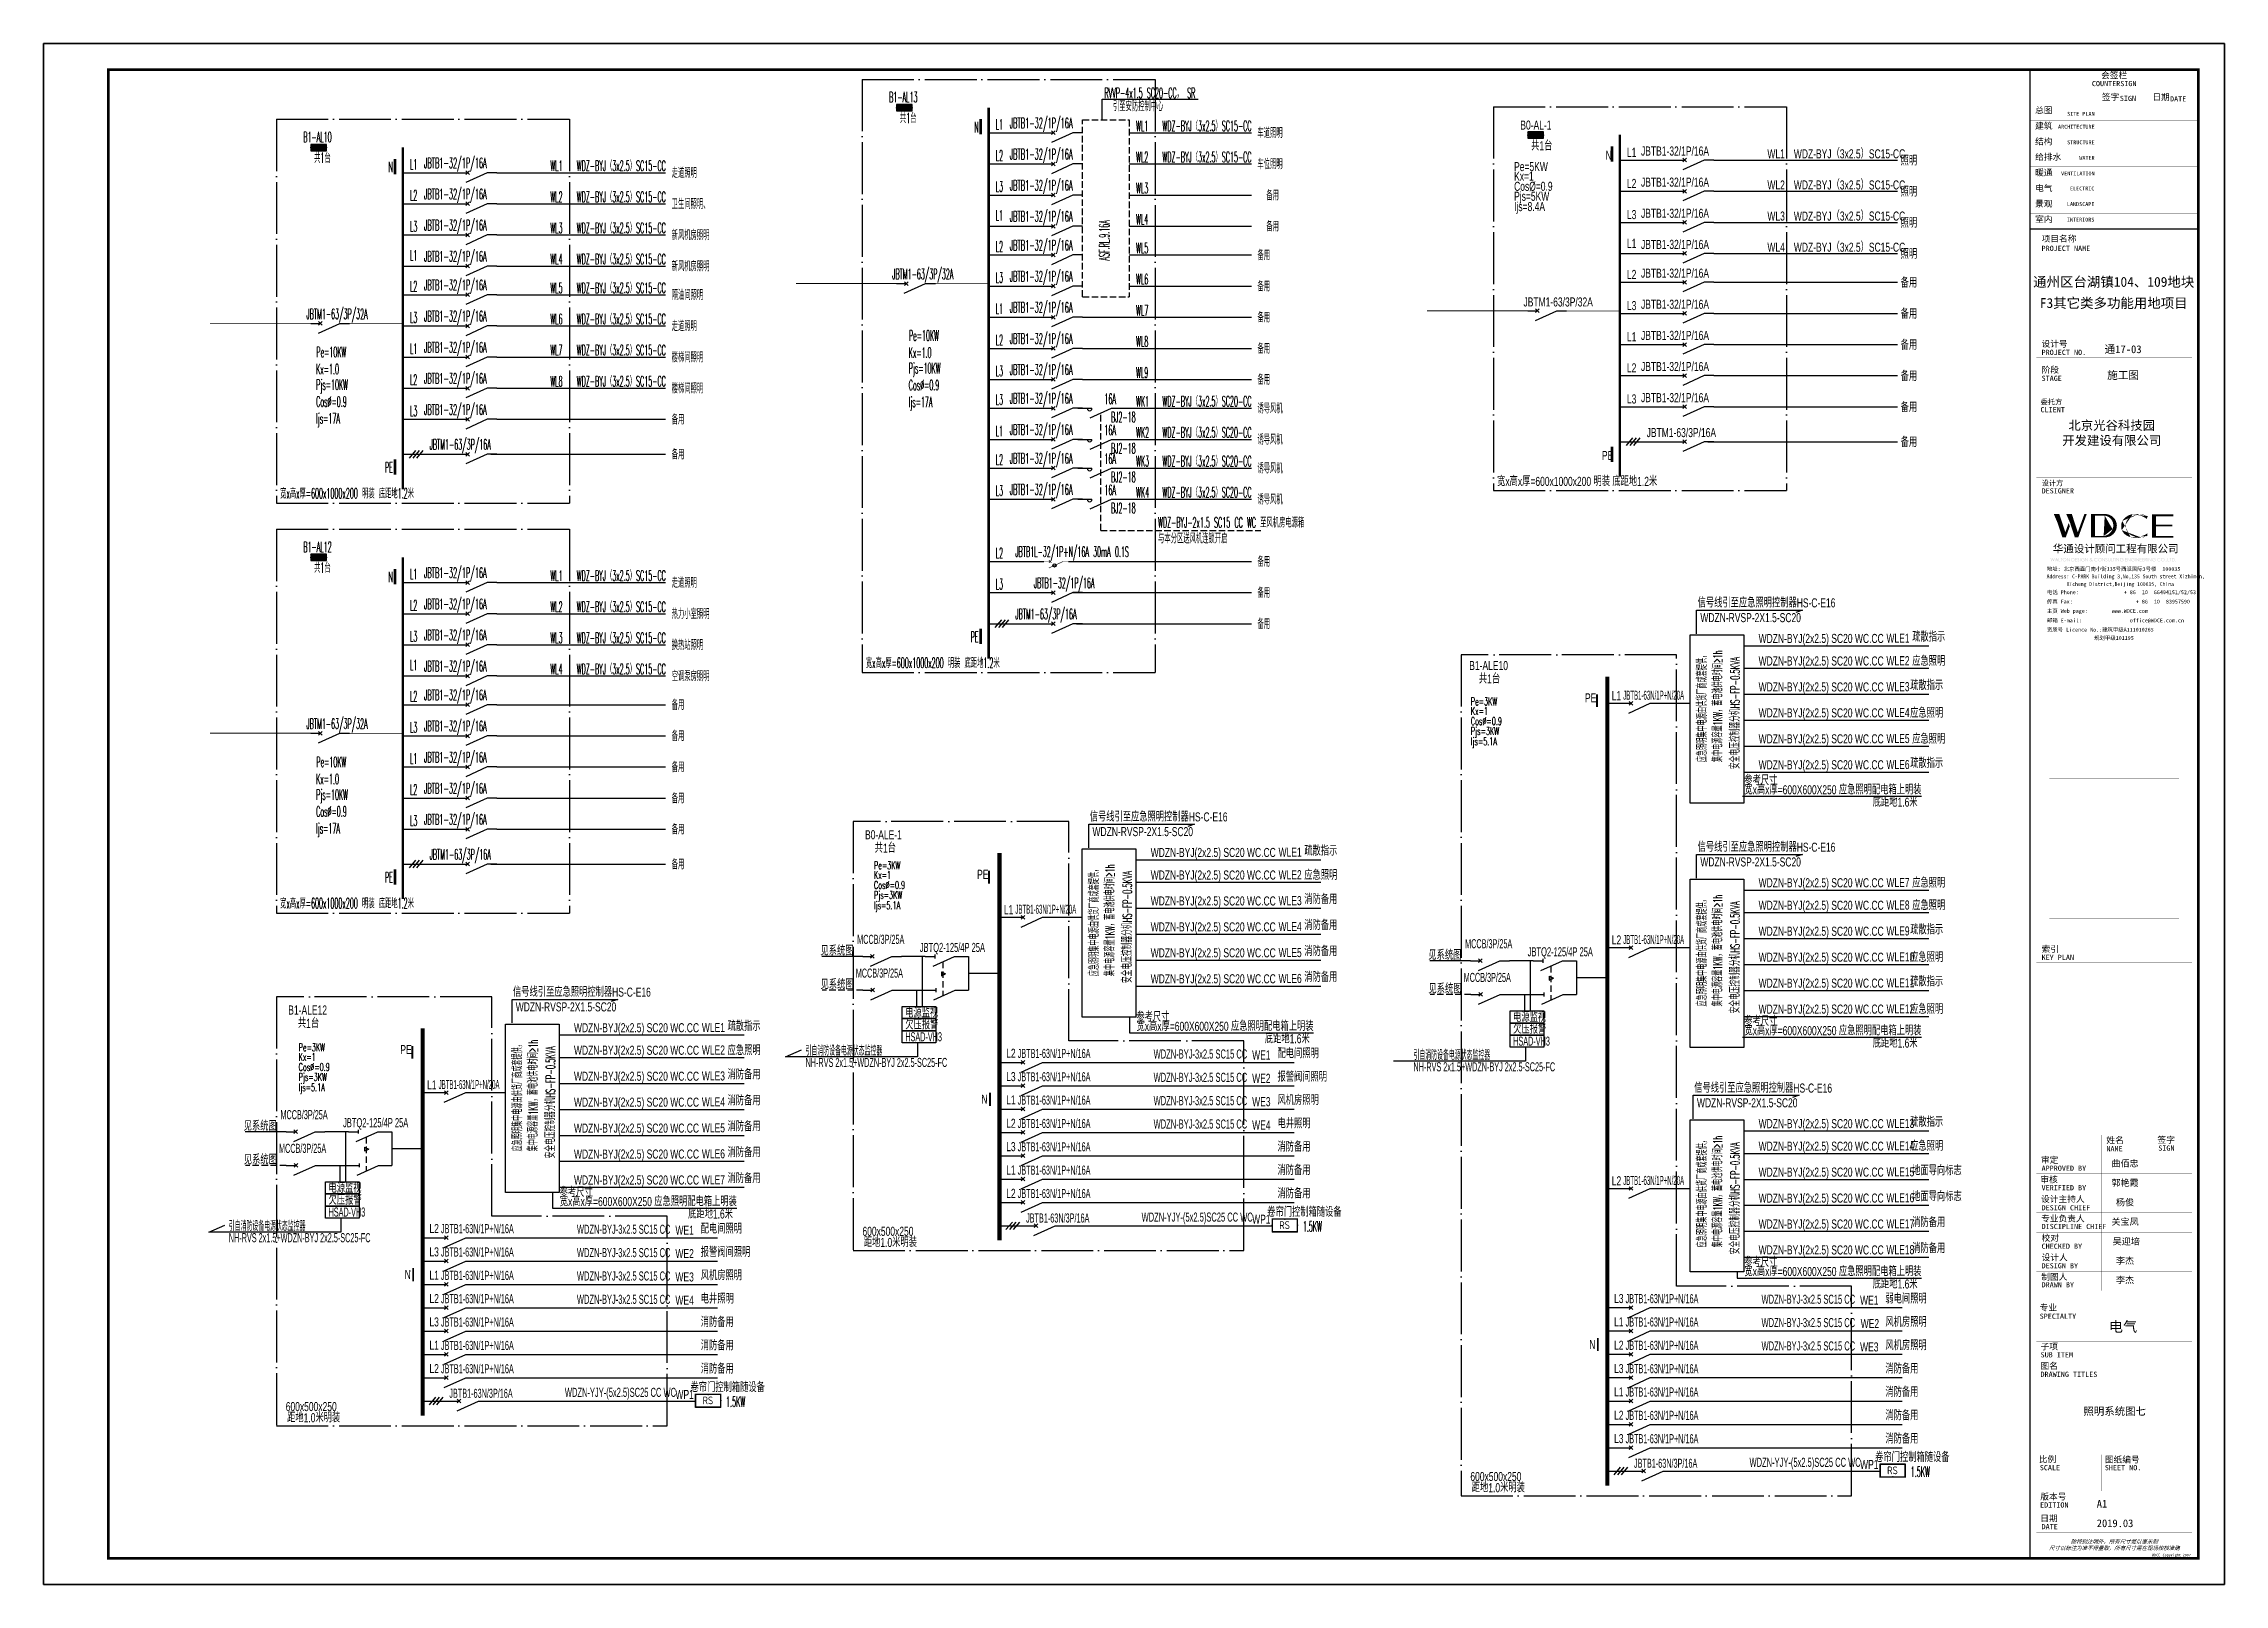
# Model space of a CAD drawing. Extents: x 776418 to 2076422, y -1170708 to 498544.
# Drawn here: x 1159593 to 1243693, y -1037948 to -978548 of the extents above; entities that cross this region are included whole.
import ezdxf
from ezdxf.enums import TextEntityAlignment as Align

# ---------------------------------------------------------------- set-up
doc = ezdxf.new("R2010")
doc.units = 0
doc.header["$LTSCALE"] = 1000
doc.header["$MEASUREMENT"] = 0
for name, pattern in [('CONTINOUS', [0]), ('DASH', [0.35, 0.25, -0.1]), ('DOTE', [2.42, 2, -0.2, 0.02, -0.2]), ('HIDDEN', [0.375, 0.25, -0.125])]:
    doc.linetypes.add(name, pattern=pattern)
doc.layers.get('0').update_dxf_attribs({"linetype": 'CONTINUOUS'})
for name, color, linetype in [('D-TEXT', 7, 'CONTINUOUS'), ('DIM-动力', 3, 'CONTINUOUS'), ('DQ', 255, 'CONTINOUS'), ('EL-1', 4, 'DASH'), ('EL-TEXT', 3, 'CONTINUOUS'), ('ELEMENT', 3, 'CONTINUOUS'), ('EQUIP-消防', 80, 'CONTINUOUS'), ('EQUIP-箱柜', 3, 'CONTINUOUS'), ('LAYER3', 7, 'DOTE'), ('PUB_TEXT', 255, 'CONTINUOUS'), ('SHEET_LINE', 6, 'CONTINUOUS'), ('SHEET_TEXT', 7, 'CONTINUOUS'), ('SIG_TEXT', 7, 'CONTINUOUS'), ('TEL_SYMB', 3, 'CONTINUOUS'), ('TEL_TEXT', 3, 'CONTINUOUS'), ('TEL_TITLE', 7, 'CONTINUOUS'), ('WIRE', 4, 'CONTINUOUS'), ('WIRE-动力', 2, 'CONTINUOUS'), ('WIRE-应急', 2, 'DASH'), ('WIRE-照明', 1, 'CONTINUOUS'), ('WIRE-通讯', 4, 'CONTINUOUS'), ('XT', 6, 'CONTINUOUS'), ('字', 7, 'CONTINUOUS')]:
    doc.layers.add(name, color=color, linetype=linetype)
doc.styles.add('_COMPLEX', font='ROS', dxfattribs={"width": 0.6, "bigfont": 'JD'})
doc.styles.add('_HZTXT', font='txt.shx', dxfattribs={"width": 0.8, "bigfont": 'HZTXT.shx'})
doc.styles.add('_JD', font='ros.shx', dxfattribs={"width": 0.8, "bigfont": 'JD.shx'})
doc.styles.add('_TCH_LABEL', font='COMPLEX', dxfattribs={"bigfont": 'GBCBIG'})
doc.styles.add('_TEL_DIM', font='SIMPLEX', dxfattribs={"width": 0.7, "height": 3.5, "bigfont": 'HZTXT'})
doc.styles.add('B', font='ros.shx', dxfattribs={"width": 0.8, "bigfont": 'jd.shx'})
doc.styles.add('DIM_FONT', font='SIMPLEX', dxfattribs={"width": 0.7, "bigfont": 'GBCBIG'})
doc.styles.get("Standard").update_dxf_attribs({"font": 'gbenor.shx', "bigfont": 'gbcbig.shx'})
doc.styles.add('华文细黑', font='STXIHEI.TTF')

msp = doc.modelspace()

# ---------------------------------------------------------------- texts
at = {"layer": 'D-TEXT', "style": '_HZTXT'}
for s, width, p in [('B1-AL13', 0.45, (1192198, -980811)), ('RVVP-4x1.5 SC20-CC， SR', 0.45, (1200504, -980648)), ('共1台', 0.45, (1192614, -981613)), ('JBTB1-32/1P/16A', 0.4, (1196851, -981810)), ('引至安防控制中心', 0.45, (1200830, -981154)), ('B1-AL10', 0.45, (1169609, -982347)), ('N', 0.45, (1195483, -981968)), ('L1', 0.45, (1196309, -981861)), ('WL1', 0.45, (1201725, -981919)), ('WDZ-BYJ（3x2.5）SC15-CC', 0.45, (1202745, -981919)), ('车道照明 ', 0.45, (1206403, -982189)), ('共1台', 0.45, (1170025, -983149)), ('N', 0.45, (1172894, -983504)), ('L1', 0.45, (1173720, -983397)), ('JBTB1-32/1P/16A', 0.4, (1174262, -983347)), ('WL1', 0.45, (1179136, -983455)), ('WDZ-BYJ（3x2.5）SC15-CC', 0.45, (1180156, -983455)), ('L2', 0.45, (1196309, -983061)), ('JBTB1-32/1P/16A', 0.4, (1196851, -983010)), ('WL2', 0.45, (1201725, -983119)), ('WDZ-BYJ（3x2.5）SC15-CC', 0.45, (1202745, -983119)), ('车位照明 ', 0.45, (1206403, -983389)), ('走道照明', 0.45, (1183814, -983725)), ('L3', 0.45, (1196309, -984261)), ('JBTB1-32/1P/16A', 0.4, (1196851, -984210)), ('WL3', 0.45, (1201725, -984319)), ('L2', 0.45, (1173720, -984597)), ('JBTB1-32/1P/16A', 0.4, (1174262, -984547)), ('WL2', 0.45, (1179136, -984655)), ('WDZ-BYJ（3x2.5）SC15-CC', 0.45, (1180156, -984655)), ('卫生间照明、', 0.45, (1183814, -984925)), ('备用', 0.45, (1206746, -984589)), ('L3', 0.45, (1173720, -985797)), ('JBTB1-32/1P/16A', 0.4, (1174262, -985747)), ('WL3', 0.45, (1179136, -985855)), ('WDZ-BYJ（3x2.5）SC15-CC', 0.45, (1180156, -985855)), ('L1', 0.45, (1196309, -985369)), ('JBTB1-32/1P/16A', 0.4, (1196851, -985410)), ('WL4', 0.45, (1201725, -985519)), ('备用', 0.45, (1206746, -985789)), ('JBTB1-32/1P/16A', 0.4, (1174262, -986947)), ('新风机房照明', 0.45, (1183814, -986125)), ('L2', 0.45, (1196309, -986569)), ('JBTB1-32/1P/16A', 0.4, (1196851, -986519)), ('WL5', 0.45, (1201725, -986627)), ('备用', 0.45, (1206405, -986898)), ('L1', 0.45, (1173720, -986906)), ('WL4', 0.45, (1179135, -987055)), ('WDZ-BYJ（3x2.5）SC15-CC', 0.45, (1180156, -987055)), ('新风机房照明', 0.45, (1183814, -987325)), ('JBTM1-63/3P/32A', 0.45, (1192319, -987630, 0)), ('JBTB1-32/1P/16A', 0.4, (1196851, -987719)), ('L2', 0.45, (1173720, -988106)), ('JBTB1-32/1P/16A', 0.4, (1174262, -988056)), ('WL5', 0.45, (1179135, -988164)), ('WDZ-BYJ（3x2.5）SC15-CC', 0.45, (1180156, -988164)), ('隔油间照明', 0.45, (1183815, -988434)), ('L3', 0.45, (1196309, -987769)), ('WL6', 0.45, (1201725, -987827)), ('备用', 0.45, (1206405, -988098)), ('JBTM1-63/3P/32A', 0.45, (1169730, -989167, 0)), ('L3', 0.45, (1173720, -989306)), ('JBTB1-32/1P/16A', 0.4, (1174262, -989256)), ('WL6', 0.45, (1179135, -989364)), ('WDZ-BYJ（3x2.5）SC15-CC', 0.45, (1180156, -989364)), ('L1', 0.45, (1196309, -988969)), ('JBTB1-32/1P/16A', 0.4, (1196851, -988919)), ('WL7', 0.45, (1201725, -989027)), ('备用', 0.45, (1206405, -989298)), ('走道照明', 0.45, (1183814, -989634)), ('Pe=10KW', 0.45, (1192962, -990000)), ('L2', 0.45, (1196309, -990169)), ('JBTB1-32/1P/16A', 0.4, (1196851, -990119)), ('WL8', 0.45, (1201725, -990227)), ('Pe=10KW', 0.45, (1170112, -990637)), ('L1', 0.45, (1173720, -990506)), ('JBTB1-32/1P/16A', 0.4, (1174262, -990456)), ('WL7', 0.45, (1179135, -990564)), ('WDZ-BYJ（3x2.5）SC15-CC', 0.45, (1180156, -990564)), ('楼梯间照明', 0.45, (1183814, -990834)), ('Kx=1.0', 0.45, (1192954, -990660)), ('备用', 0.45, (1206405, -990498)), ('Kx=1.0', 0.45, (1170104, -991297)), ('Pjs=10KW', 0.45, (1170104, -991897)), ('L2', 0.45, (1173720, -991706)), ('JBTB1-32/1P/16A', 0.4, (1174262, -991656)), ('WL8', 0.45, (1179135, -991764)), ('WDZ-BYJ（3x2.5）SC15-CC', 0.45, (1180156, -991764)), ('Cos%%C=0.9', 0.45, (1192954, -991910)), ('Pjs=10KW', 0.45, (1192954, -991260)), ('L3', 0.45, (1196309, -991369)), ('JBTB1-32/1P/16A', 0.4, (1196851, -991319)), ('WL9', 0.45, (1201725, -991427)), ('备用', 0.45, (1206405, -991698)), ('Cos%%C=0.9', 0.45, (1170104, -992547)), ('JBTB1-32/1P/16A', 0.4, (1174262, -992856)), ('楼梯间照明', 0.45, (1183814, -992034)), ('Ijs=17A', 0.45, (1192954, -992560)), ('L3', 0.45, (1196309, -992478)), ('JBTB1-32/1P/16A', 0.4, (1196851, -992428)), ('16A', 0.45, (1200504, -992443)), ('WK1', 0.45, (1201725, -992536)), ('WDZ-BYJ（3x2.5）SC20-CC', 0.45, (1202745, -992536)), ('诱导风机 ', 0.45, (1206405, -992806)), ('Ijs=17A', 0.45, (1170104, -993197)), ('L3', 0.45, (1173720, -992906)), ('备用', 0.45, (1183815, -993234)), ('JBTB1-32/1P/16A', 0.4, (1196851, -993628)), ('BJ2-18', 0.45, (1200758, -993146)), ('JBTM1-63/3P/16A', 0.45, (1174480, -994202)), ('L1', 0.45, (1196309, -993678)), ('16A', 0.45, (1200504, -993643)), ('BJ2-18', 0.45, (1200758, -994346)), ('WK2', 0.45, (1201725, -993736)), ('WDZ-BYJ（3x2.5）SC20-CC', 0.45, (1202745, -993736)), ('诱导风机 ', 0.45, (1206405, -994006)), ('PE', 0.45, (1172755, -995083)), ('备用', 0.45, (1183815, -994579)), ('L2', 0.45, (1196309, -994787)), ('JBTB1-32/1P/16A', 0.4, (1196851, -994737)), ('16A', 0.45, (1200504, -994752)), ('WK3', 0.45, (1201725, -994845)), ('WDZ-BYJ（3x2.5）SC20-CC', 0.45, (1202745, -994845)), ('诱导风机 ', 0.45, (1206405, -995115)), ('宽x高x厚=600x1000x200 明装 底距地1.2米', 0.45, (1168715, -996084)), ('L3', 0.45, (1196309, -995987)), ('JBTB1-32/1P/16A', 0.4, (1196851, -995937)), ('16A', 0.45, (1200504, -995952)), ('BJ2-18', 0.45, (1200758, -995455)), ('WK4', 0.45, (1201725, -996045)), ('WDZ-BYJ（3x2.5）SC20-CC', 0.45, (1202745, -996045)), ('BJ2-18', 0.45, (1200758, -996655)), ('诱导风机 ', 0.45, (1206405, -996315)), ('与本分区送风机连锁开启', 0.45, (1202572, -997817)), ('WDZ-BYJ-2x1.5 SC15 CC WC 至风机房电源箱', 0.45, (1202572, -997206)), ('B1-AL12', 0.45, (1169608, -998149)), ('L2', 0.45, (1196309, -998387)), ('JBTB1L-32/1P+N/16A 30mA 0.1S', 0.45, (1197067, -998337)), ('共1台', 0.45, (1170024, -998951)), ('N', 0.45, (1172893, -999306)), ('L1', 0.45, (1173719, -999199)), ('JBTB1-32/1P/16A', 0.4, (1174262, -999149)), ('WL1', 0.45, (1179135, -999257)), ('WDZ-BYJ（3x2.5）SC15-CC', 0.45, (1180155, -999257)), ('走道照明', 0.45, (1183814, -999527)), ('JBTB1-32/1P/16A', 0.45, (1197782, -999537)), ('备用', 0.45, (1206405, -998715)), ('JBTB1-32/1P/16A', 0.4, (1174262, -1000349)), ('L3', 0.45, (1196309, -999587)), ('备用', 0.45, (1206405, -999915)), ('L2', 0.45, (1173719, -1000399)), ('WL2', 0.45, (1179135, -1000457)), ('WDZ-BYJ（3x2.5）SC15-CC', 0.45, (1180155, -1000457)), ('热力小室照明', 0.45, (1183814, -1000727)), ('JBTM1-63/3P/16A', 0.45, (1197069, -1000737)), ('备用', 0.45, (1206405, -1001114)), ('L3', 0.45, (1173719, -1001599)), ('JBTB1-32/1P/16A', 0.4, (1174262, -1001549)), ('WL3', 0.45, (1179135, -1001657)), ('WDZ-BYJ（3x2.5）SC15-CC', 0.45, (1180155, -1001657)), ('换热站照明', 0.45, (1183815, -1001927)), ('PE', 0.45, (1195344, -1001618)), ('L1', 0.45, (1173719, -1002708)), ('JBTB1-32/1P/16A', 0.4, (1174262, -1002749)), ('WL4', 0.45, (1179135, -1002857)), ('WDZ-BYJ（3x2.5）SC15-CC', 0.45, (1180155, -1002857)), ('宽x高x厚=600x1000x200 明装 底距地1.2米', 0.45, (1191304, -1002619)), ('空调泵房照明', 0.45, (1183815, -1003127)), ('L2', 0.45, (1173719, -1003908)), ('JBTB1-32/1P/16A', 0.4, (1174262, -1003858)), ('备用', 0.45, (1183815, -1004236)), ('JBTM1-63/3P/32A', 0.45, (1169729, -1004969, 0)), ('L3', 0.45, (1173719, -1005108)), ('JBTB1-32/1P/16A', 0.4, (1174262, -1005058)), ('备用', 0.45, (1183815, -1005436)), ('JBTB1-32/1P/16A', 0.4, (1174262, -1006258)), ('Pe=10KW', 0.45, (1170111, -1006439)), ('L1', 0.45, (1173719, -1006308)), ('备用', 0.45, (1183815, -1006636)), ('Kx=1.0', 0.45, (1170103, -1007099)), ('Pjs=10KW', 0.45, (1170103, -1007699)), ('L2', 0.45, (1173719, -1007508)), ('JBTB1-32/1P/16A', 0.4, (1174262, -1007458)), ('备用', 0.45, (1183815, -1007836)), ('Cos%%C=0.9', 0.45, (1170103, -1008349)), ('L3', 0.45, (1173719, -1008708)), ('JBTB1-32/1P/16A', 0.4, (1174262, -1008658)), ('Ijs=17A', 0.45, (1170103, -1008999)), ('备用', 0.45, (1183815, -1009036)), ('JBTM1-63/3P/16A', 0.45, (1174480, -1010004)), ('备用', 0.45, (1183815, -1010382)), ('PE', 0.45, (1172755, -1010885)), ('宽x高x厚=600x1000x200 明装 底距地1.2米', 0.45, (1168714, -1011886)), ('1.5KW', 0.45, (1208155, -1024348)), ('1.5KW', 0.45, (1185914, -1031105)), ('1.5KW', 0.45, (1231599, -1033802))]:
    msp.add_text(s, height=400, dxfattribs=dict(at, width=width)).set_placement(p)
at = {"layer": 'D-TEXT', "style": '_HZTXT', "width": 0.45}
msp.add_text('ASF.RL.9.16A', height=400, rotation=90, dxfattribs=at).set_placement((1200696, -986912))
at = {"layer": 'EL-TEXT', "style": '华文细黑'}
msp.add_text('照明系统图七', height=294, dxfattribs=at).set_placement((1238260, -1031420))
at = {"layer": 'PUB_TEXT', "style": '_HZTXT'}
for s, width, p in [('应急照明集中电源由供货厂商成套提供，', 0.5, (1223732, -1006249)), ('集中电源容量1KW，蓄电池供电时间≥1h', 0.5, (1224332, -1006249)), ('安全电压控制器分机HS-FP-0.5KVA ', 0.55, (1225000, -1006516)), ('应急照明集中电源由供货厂商成套提供，', 0.5, (1200288, -1014500)), ('集中电源容量1KW，蓄电池供电时间≥1h', 0.5, (1200889, -1014500)), ('安全电压控制器分机HS-FP-0.5KVA ', 0.55, (1201557, -1014767)), ('集中电源容量1KW，蓄电池供电时间≥1h', 0.5, (1224332, -1015668)), ('安全电压控制器分机HS-FP-0.5KVA ', 0.55, (1225000, -1015935)), ('应急照明集中电源由供货厂商成套提供，', 0.5, (1223732, -1015668)), ('应急照明集中电源由供货厂商成套提供，', 0.5, (1178047, -1021257)), ('集中电源容量1KW，蓄电池供电时间≥1h', 0.5, (1178647, -1021257)), ('安全电压控制器分机HS-FP-0.5KVA ', 0.55, (1179315, -1021524)), ('集中电源容量1KW，蓄电池供电时间≥1h', 0.5, (1224332, -1024954)), ('安全电压控制器分机HS-FP-0.5KVA ', 0.55, (1225000, -1025221)), ('应急照明集中电源由供货厂商成套提供，', 0.5, (1223732, -1024954))]:
    msp.add_text(s, height=350, rotation=90, dxfattribs=dict(at, width=width)).set_placement(p)
at = {"layer": 'SHEET_TEXT', "style": '华文细黑'}
msp.add_text('吴迎培', height=250, dxfattribs=at).set_placement((1239385, -1024601), align=Align.TOP_LEFT)
for tag, p in [('曲佰忠', (1239862, -1021593)), ('郭艳霞', (1239862, -1022343)), ('杨俊', (1239862, -1023093)), ('关宝凤', (1239862, -1023843)), ('李杰', (1239862, -1025343)), ('李杰', (1239862, -1026093))]:
    msp.add_attdef(tag, text='', height=250, dxfattribs=at).set_placement(p, align=Align.TOP_CENTER)
at = {"layer": 'SIG_TEXT', "style": '_TEL_DIM', "width": 0.5}
for s, p in [('Pe=3KW', (1214632, -1004059)), ('Kx=1', (1214632, -1004427)), ('Cos%%C=0.9', (1214632, -1004818)), ('Pjs=3KW', (1214632, -1005201)), ('Ijs=5.1A', (1214632, -1005599)), ('Cos%%C=0.9', (1191614, -1011137)), ('Pe=3KW', (1191614, -1010377)), ('Kx=1', (1191614, -1010746)), ('Pjs=3KW', (1191614, -1011520)), ('Ijs=5.1A', (1191614, -1011918)), ('Pe=3KW', (1169426, -1017394)), ('Kx=1', (1169426, -1017763)), ('Cos%%C=0.9', (1169426, -1018153)), ('Pjs=3KW', (1169426, -1018537)), ('Ijs=5.1A', (1169426, -1018935))]:
    msp.add_text(s, height=300, dxfattribs=at).set_placement(p)
at = {"layer": 'TEL_TEXT', "ltscale": 2}
for s, style, width, p in [('B0-AL-1', '_COMPLEX', 0.7, (1216542, -981863)), ('共1台', '_COMPLEX', 0.7, (1216958, -982665)), ('Pe=5KW', '_COMPLEX', 0.7, (1216302, -983464)), ('N', '_COMPLEX', 0.7, (1219827, -983020)), ('L1', '_COMPLEX', 0.7, (1220653, -982913)), ('JBTB1-32/1P/16A', '_COMPLEX', 0.7, (1221196, -982863)), ('WL1', '_COMPLEX', 0.7, (1226069, -982971)), ('WDZ-BYJ（3x2.5）SC15-CC', '_COMPLEX', 0.7, (1227089, -982971)), ('照明', '_COMPLEX', 0.7, (1231207, -983241)), ('Cos%%C=0.9', '_COMPLEX', 0.7, (1216302, -984223)), ('Kx=1', '_COMPLEX', 0.7, (1216302, -983833)), ('L2', '_COMPLEX', 0.7, (1220653, -984113)), ('JBTB1-32/1P/16A', '_COMPLEX', 0.7, (1221196, -984063)), ('WL2', '_COMPLEX', 0.7, (1226069, -984171)), ('WDZ-BYJ（3x2.5）SC15-CC', '_COMPLEX', 0.7, (1227089, -984171)), ('Pjs=5KW', '_COMPLEX', 0.7, (1216302, -984607)), ('Ijs=8.4A', '_COMPLEX', 0.7, (1216302, -985005)), ('照明', '_COMPLEX', 0.7, (1231207, -984441)), ('L3', '_COMPLEX', 0.7, (1220653, -985313)), ('JBTB1-32/1P/16A', '_COMPLEX', 0.7, (1221196, -985263)), ('WL3', '_COMPLEX', 0.7, (1226069, -985371)), ('WDZ-BYJ（3x2.5）SC15-CC', '_COMPLEX', 0.7, (1227089, -985371)), ('照明', '_COMPLEX', 0.7, (1231207, -985641)), ('L1', '_COMPLEX', 0.7, (1220653, -986422)), ('JBTB1-32/1P/16A', '_COMPLEX', 0.7, (1221196, -986463)), ('WL4', '_COMPLEX', 0.7, (1226069, -986571)), ('WDZ-BYJ（3x2.5）SC15-CC', '_COMPLEX', 0.7, (1227089, -986571)), ('照明', '_COMPLEX', 0.7, (1231207, -986841)), ('L2', '_COMPLEX', 0.7, (1220653, -987622)), ('JBTB1-32/1P/16A', '_COMPLEX', 0.7, (1221196, -987571)), ('备用', '_COMPLEX', 0.7, (1231208, -987950)), ('JBTM1-63/3P/32A', '_COMPLEX', 0.7, (1216663, -988682, 0)), ('L3', '_COMPLEX', 0.7, (1220653, -988822)), ('JBTB1-32/1P/16A', '_COMPLEX', 0.7, (1221196, -988771)), ('备用', '_COMPLEX', 0.7, (1231208, -989150)), ('L1', '_COMPLEX', 0.7, (1220653, -990022)), ('JBTB1-32/1P/16A', '_COMPLEX', 0.7, (1221196, -989971)), ('备用', '_COMPLEX', 0.7, (1231208, -990350)), ('L2', '_COMPLEX', 0.7, (1220653, -991222)), ('JBTB1-32/1P/16A', '_COMPLEX', 0.7, (1221196, -991171)), ('备用', '_COMPLEX', 0.7, (1231208, -991550)), ('L3', '_COMPLEX', 0.7, (1220653, -992422)), ('JBTB1-32/1P/16A', '_COMPLEX', 0.7, (1221196, -992371)), ('备用', '_COMPLEX', 0.7, (1231208, -992750)), ('JBTM1-63/3P/16A', '_COMPLEX', 0.7, (1221414, -993718)), ('备用', '_COMPLEX', 0.7, (1231208, -994095)), ('PE', '_COMPLEX', 0.7, (1219689, -994599)), ('宽x高x厚=600x1000x200 明装 底距地1.2米', '_COMPLEX', 0.7, (1215648, -995600)), ('信号线引至应急照明控制器HS-C-E16 ', '_COMPLEX', 0.7, (1223379, -1000283)), ('WDZN-RVSP-2X1.5-SC20', '_COMPLEX', 0.7, (1223485, -1000852)), ('WDZN-BYJ(2x2.5) SC20 WC.CC', '_COMPLEX', 0.7, (1225731, -1001655)), ('WLE1', '_COMPLEX', 0.7, (1230661, -1001645)), ('疏散指示', '_COMPLEX', 0.7, (1231653, -1001597)), ('B1-ALE10', '_COMPLEX', 0.7, (1214572, -1002700)), ('WDZN-BYJ(2x2.5) SC20 WC.CC', '_COMPLEX', 0.7, (1225731, -1002523)), ('WLE2', '_COMPLEX', 0.7, (1230661, -1002513)), ('应急照明', '_COMPLEX', 0.7, (1231653, -1002533)), ('WDZN-BYJ(2x2.5) SC20 WC.CC', '_COMPLEX', 0.7, (1225731, -1003524)), ('WLE3', '_COMPLEX', 0.7, (1230661, -1003514)), ('疏散指示', '_COMPLEX', 0.7, (1231574, -1003465)), ('L1', '_COMPLEX', 0.7, (1220068, -1003860)), ('JBTB1-63N/1P+N/20A', '_COMPLEX', 0.4, (1220511, -1003844)), ('应急照明', '_COMPLEX', 0.7, (1231574, -1004533)), ('WDZN-BYJ(2x2.5) SC20 WC.CC', '_COMPLEX', 0.7, (1225731, -1004524)), ('WLE4', '_COMPLEX', 0.7, (1230661, -1004514)), ('WDZN-BYJ(2x2.5) SC20 WC.CC', '_COMPLEX', 0.7, (1225731, -1005525)), ('WLE5', '_COMPLEX', 0.7, (1230661, -1005514)), ('应急照明', '_COMPLEX', 0.7, (1231653, -1005534)), ('WDZN-BYJ(2x2.5) SC20 WC.CC', '_COMPLEX', 0.7, (1225731, -1006525)), ('WLE6', '_COMPLEX', 0.7, (1230661, -1006515)), ('疏散指示', '_COMPLEX', 0.7, (1231574, -1006466)), ('参考尺寸', '_COMPLEX', 0.7, (1225178, -1007131, 0)), ('宽x高x厚=600X600X250 应急照明配电箱上明装 ', '_COMPLEX', 0.7, (1225184, -1007489, 0)), ('信号线引至应急照明控制器HS-C-E16 ', '_COMPLEX', 0.7, (1199936, -1008534)), ('底距地1.6米', '_COMPLEX', 0.7, (1230133, -1007967, 0)), ('B0-ALE-1', '_COMPLEX', 0.7, (1191270, -1009222)), ('WDZN-RVSP-2X1.5-SC20', '_COMPLEX', 0.7, (1200041, -1009102)), ('WDZN-BYJ(2x2.5) SC20 WC.CC', '_COMPLEX', 0.7, (1202287, -1009906)), ('WLE1', '_COMPLEX', 0.7, (1207218, -1009896)), ('疏散指示', '_COMPLEX', 0.7, (1208210, -1009848)), ('信号线引至应急照明控制器HS-C-E16 ', '_COMPLEX', 0.7, (1223379, -1009702)), ('WDZN-RVSP-2X1.5-SC20', '_COMPLEX', 0.7, (1223485, -1010271)), ('WDZN-BYJ(2x2.5) SC20 WC.CC', '_COMPLEX', 0.7, (1202287, -1010774)), ('WLE2', '_COMPLEX', 0.7, (1207218, -1010764)), ('应急照明', '_COMPLEX', 0.7, (1208210, -1010784)), ('WDZN-BYJ(2x2.5) SC20 WC.CC', '_COMPLEX', 0.7, (1225731, -1011074)), ('应急照明', '_COMPLEX', 0.7, (1231653, -1011084)), ('WDZN-BYJ(2x2.5) SC20 WC.CC', '_COMPLEX', 0.7, (1202287, -1011775)), ('WLE3', '_COMPLEX', 0.7, (1207218, -1011764)), ('消防备用', '_COMPLEX', 0.7, (1208210, -1011716)), ('WDZN-BYJ(2x2.5) SC20 WC.CC', '_COMPLEX', 0.7, (1225731, -1011942)), ('应急照明', '_COMPLEX', 0.7, (1231653, -1011952)), ('L1', '_COMPLEX', 0.7, (1196625, -1012110)), ('JBTB1-63N/1P+N/20A', '_COMPLEX', 0.4, (1197068, -1012095)), ('WDZN-BYJ(2x2.5) SC20 WC.CC', '_COMPLEX', 0.7, (1202287, -1012775)), ('WLE4', '_COMPLEX', 0.7, (1207218, -1012765)), ('消防备用', '_COMPLEX', 0.7, (1208210, -1012716)), ('疏散指示', '_COMPLEX', 0.7, (1231574, -1012884)), ('MCCB/3P/25A', '_JD', 0.55, (1190968, -1013256)), ('消防备用', '_COMPLEX', 0.7, (1208210, -1013717)), ('MCCB/3P/25A', '_JD', 0.55, (1214412, -1013424)), ('L2', '_COMPLEX', 0.7, (1220068, -1013278)), ('JBTB1-63N/1P+N/20A', '_COMPLEX', 0.4, (1220511, -1013263)), ('WDZN-BYJ(2x2.5) SC20 WC.CC', '_COMPLEX', 0.7, (1225731, -1012943)), ('MCCB/3P/25A', '_JD', 0.55, (1190914, -1014556)), ('WDZN-BYJ(2x2.5) SC20 WC.CC', '_COMPLEX', 0.7, (1202287, -1013775)), ('WLE5', '_COMPLEX', 0.7, (1207218, -1013765)), ('WDZN-BYJ(2x2.5) SC20 WC.CC', '_COMPLEX', 0.7, (1225731, -1013943)), ('应急照明', '_COMPLEX', 0.7, (1231574, -1013952)), ('信号线引至应急照明控制器HS-C-E16 ', '_COMPLEX', 0.7, (1177695, -1015291)), ('WDZN-BYJ(2x2.5) SC20 WC.CC', '_COMPLEX', 0.7, (1202287, -1014776)), ('WLE6', '_COMPLEX', 0.7, (1207218, -1014765)), ('消防备用', '_COMPLEX', 0.7, (1208210, -1014717)), ('MCCB/3P/25A', '_JD', 0.55, (1214357, -1014723)), ('WDZN-BYJ(2x2.5) SC20 WC.CC', '_COMPLEX', 0.7, (1225731, -1014943)), ('疏散指示', '_COMPLEX', 0.7, (1231574, -1014885)), ('B1-ALE12', '_COMPLEX', 0.7, (1169029, -1015980)), ('WDZN-RVSP-2X1.5-SC20', '_COMPLEX', 0.7, (1177800, -1015859)), ('电源监视', '_COMPLEX', 0.7, (1192819, -1016095, 37)), ('参考尺寸', '_COMPLEX', 0.7, (1201735, -1016250, 0)), ('电源监视', '_COMPLEX', 0.7, (1216263, -1016263, 37)), ('WDZN-BYJ(2x2.5) SC20 WC.CC', '_COMPLEX', 0.7, (1225731, -1015944)), ('应急照明', '_COMPLEX', 0.7, (1231574, -1015953)), ('WDZN-BYJ(2x2.5) SC20 WC.CC', '_COMPLEX', 0.7, (1180046, -1016663)), ('WLE1', '_COMPLEX', 0.7, (1184977, -1016653)), ('疏散指示', '_COMPLEX', 0.7, (1185969, -1016605)), ('欠压报警', '_COMPLEX', 0.7, (1192823, -1016550, 37)), ('HSAD-VH3', '_COMPLEX', 0.5, (1192824, -1017012)), ('宽x高x厚=600X600X250 应急照明配电箱上明装 ', '_COMPLEX', 0.7, (1201741, -1016608, 0)), ('底距地1.6米', '_COMPLEX', 0.7, (1206690, -1017086, 0)), ('欠压报警', '_COMPLEX', 0.7, (1216266, -1016717, 37)), ('参考尺寸', '_COMPLEX', 0.7, (1225178, -1016417, 0)), ('宽x高x厚=600X600X250 应急照明配电箱上明装 ', '_COMPLEX', 0.7, (1225184, -1016776, 0)), ('WDZN-BYJ(2x2.5) SC20 WC.CC', '_COMPLEX', 0.7, (1180046, -1017531)), ('WLE2', '_COMPLEX', 0.7, (1184977, -1017521)), ('应急照明', '_COMPLEX', 0.7, (1185969, -1017541)), ('引自消防设备电源状态监控器 ', '_COMPLEX', 0.5, (1188976, -1017559)), ('L2', '_COMPLEX', 0.7, (1196714, -1017647)), ('JBTB1-63N/1P+N/16A', '_COMPLEX', 0.5, (1197158, -1017652)), ('WDZN-BYJ-3x2.5 SC15 CC', '_COMPLEX', 0.6, (1202401, -1017675)), ('WE1', '_COMPLEX', 0.7, (1206200, -1017714)), ('配电间照明', '_COMPLEX', 0.7, (1207177, -1017661)), ('引自消防设备电源状态监控器 ', '_COMPLEX', 0.5, (1212420, -1017727)), ('HSAD-VH3', '_COMPLEX', 0.5, (1216267, -1017180)), ('底距地1.6米', '_COMPLEX', 0.7, (1230133, -1017254, 0)), ('WDZN-BYJ(2x2.5) SC20 WC.CC', '_COMPLEX', 0.7, (1180046, -1018532)), ('WLE3', '_COMPLEX', 0.7, (1184977, -1018521)), ('消防备用', '_COMPLEX', 0.7, (1185969, -1018473)), ('NH-RVS 2x1.5+WDZN-BYJ 2x2.5-SC25-FC ', '_COMPLEX', 0.5, (1188976, -1018001)), ('L3', '_COMPLEX', 0.7, (1196714, -1018547)), ('JBTB1-63N/1P+N/16A', '_COMPLEX', 0.5, (1197158, -1018552)), ('WDZN-BYJ-3x2.5 SC15 CC', '_COMPLEX', 0.6, (1202401, -1018575)), ('报警阀间照明', '_COMPLEX', 0.7, (1207177, -1018561)), ('NH-RVS 2x1.5+WDZN-BYJ 2x2.5-SC25-FC ', '_COMPLEX', 0.5, (1212420, -1018169)), ('L1', '_COMPLEX', 0.7, (1174383, -1018867)), ('JBTB1-63N/1P+N/20A', '_COMPLEX', 0.4, (1174827, -1018852)), ('WDZN-BYJ(2x2.5) SC20 WC.CC', '_COMPLEX', 0.7, (1180046, -1019532)), ('WLE4', '_COMPLEX', 0.7, (1184977, -1019522)), ('消防备用', '_COMPLEX', 0.7, (1185969, -1019474)), ('L1', '_COMPLEX', 0.7, (1196714, -1019447)), ('JBTB1-63N/1P+N/16A', '_COMPLEX', 0.5, (1197158, -1019452)), ('WDZN-BYJ-3x2.5 SC15 CC', '_COMPLEX', 0.6, (1202401, -1019475)), ('风机房照明', '_COMPLEX', 0.7, (1207177, -1019461)), ('信号线引至应急照明控制器HS-C-E16 ', '_COMPLEX', 0.7, (1223248, -1018989)), ('WDZN-RVSP-2X1.5-SC20', '_COMPLEX', 0.7, (1223353, -1019557)), ('MCCB/3P/25A', '_JD', 0.55, (1168727, -1020014)), ('消防备用', '_COMPLEX', 0.7, (1185969, -1020474)), ('L2', '_COMPLEX', 0.7, (1196714, -1020347)), ('JBTB1-63N/1P+N/16A', '_COMPLEX', 0.5, (1197158, -1020352)), ('WDZN-BYJ-3x2.5 SC15 CC', '_COMPLEX', 0.6, (1202401, -1020375)), ('电井照明', '_COMPLEX', 0.7, (1207177, -1020361)), ('WDZN-BYJ(2x2.5) SC20 WC.CC', '_COMPLEX', 0.7, (1225731, -1020361)), ('疏散指示', '_COMPLEX', 0.7, (1231574, -1020302)), ('MCCB/3P/25A', '_JD', 0.55, (1168672, -1021313)), ('WDZN-BYJ(2x2.5) SC20 WC.CC', '_COMPLEX', 0.7, (1180046, -1020532)), ('WLE5', '_COMPLEX', 0.7, (1184977, -1020522)), ('L3', '_COMPLEX', 0.7, (1196714, -1021247)), ('JBTB1-63N/1P+N/16A', '_COMPLEX', 0.5, (1197158, -1021252)), ('消防备用', '_COMPLEX', 0.7, (1207177, -1021261)), ('WDZN-BYJ(2x2.5) SC20 WC.CC', '_COMPLEX', 0.7, (1225731, -1021229)), ('应急照明', '_COMPLEX', 0.7, (1231574, -1021227)), ('WDZN-BYJ(2x2.5) SC20 WC.CC', '_COMPLEX', 0.7, (1180046, -1021533)), ('WLE6', '_COMPLEX', 0.7, (1184977, -1021522)), ('消防备用', '_COMPLEX', 0.7, (1185969, -1021474)), ('L1', '_COMPLEX', 0.7, (1196714, -1022147)), ('JBTB1-63N/1P+N/16A', '_COMPLEX', 0.5, (1197158, -1022152)), ('消防备用', '_COMPLEX', 0.7, (1207177, -1022161)), ('地面导向标志', '_COMPLEX', 0.7, (1231653, -1022171)), ('电源监视', '_COMPLEX', 0.7, (1170578, -1022852, 37)), ('参考尺寸', '_COMPLEX', 0.7, (1179493, -1023007, 0)), ('WDZN-BYJ(2x2.5) SC20 WC.CC', '_COMPLEX', 0.7, (1180046, -1022533)), ('WLE7', '_COMPLEX', 0.7, (1184977, -1022523)), ('消防备用', '_COMPLEX', 0.7, (1185969, -1022475)), ('L2', '_COMPLEX', 0.7, (1220068, -1022565)), ('JBTB1-63N/1P+N/20A', '_COMPLEX', 0.4, (1220511, -1022550)), ('WDZN-BYJ(2x2.5) SC20 WC.CC', '_COMPLEX', 0.7, (1225731, -1022229)), ('欠压报警', '_COMPLEX', 0.7, (1170582, -1023307, 37)), ('HSAD-VH3', '_COMPLEX', 0.5, (1170582, -1023769)), ('宽x高x厚=600X600X250 应急照明配电箱上明装 ', '_COMPLEX', 0.7, (1179500, -1023365, 0)), ('底距地1.6米', '_COMPLEX', 0.7, (1184448, -1023843, 0)), ('L2', '_COMPLEX', 0.7, (1196714, -1023047)), ('JBTB1-63N/1P+N/16A', '_COMPLEX', 0.5, (1197158, -1023052)), ('卷帘门控制箱随设备', '_COMPLEX', 0.7, (1206783, -1023773)), ('消防备用', '_COMPLEX', 0.7, (1207177, -1023061)), ('WDZN-BYJ(2x2.5) SC20 WC.CC', '_COMPLEX', 0.7, (1225731, -1023230)), ('地面导向标志', '_COMPLEX', 0.7, (1231653, -1023171)), ('引自消防设备电源状态监控器 ', '_COMPLEX', 0.5, (1166735, -1024316)), ('L2', '_COMPLEX', 0.7, (1174472, -1024404)), ('JBTB1-63N/1P+N/16A', '_COMPLEX', 0.5, (1174917, -1024409)), ('WDZN-BYJ-3x2.5 SC15 CC', '_COMPLEX', 0.6, (1180159, -1024433)), ('WE1', '_COMPLEX', 0.7, (1183959, -1024471)), ('配电间照明', '_COMPLEX', 0.7, (1184935, -1024419)), ('JBTB1-63N/3P/16A', '_COMPLEX', 0.5, (1197482, -1023998)), ('WDZN-YJY-(5x2.5)SC25 CC WC ', '_COMPLEX', 0.6, (1201937, -1023963)), ('WP1', '_COMPLEX', 0.7, (1206200, -1024045)), ('WDZN-BYJ(2x2.5) SC20 WC.CC', '_COMPLEX', 0.7, (1225731, -1024230)), ('消防备用', '_COMPLEX', 0.7, (1231653, -1024172)), ('NH-RVS 2x1.5+WDZN-BYJ 2x2.5-SC25-FC ', '_COMPLEX', 0.5, (1166735, -1024758)), ('L3', '_COMPLEX', 0.7, (1174472, -1025304)), ('JBTB1-63N/1P+N/16A', '_COMPLEX', 0.5, (1174917, -1025309)), ('WDZN-BYJ-3x2.5 SC15 CC', '_COMPLEX', 0.6, (1180159, -1025333)), ('报警阀间照明', '_COMPLEX', 0.7, (1184935, -1025319)), ('WDZN-BYJ(2x2.5) SC20 WC.CC', '_COMPLEX', 0.7, (1225731, -1025230)), ('消防备用', '_COMPLEX', 0.7, (1231653, -1025172)), ('L1', '_COMPLEX', 0.7, (1174472, -1026204)), ('JBTB1-63N/1P+N/16A', '_COMPLEX', 0.5, (1174917, -1026209)), ('WDZN-BYJ-3x2.5 SC15 CC', '_COMPLEX', 0.6, (1180159, -1026233)), ('风机房照明', '_COMPLEX', 0.7, (1184935, -1026219)), ('参考尺寸', '_COMPLEX', 0.7, (1225178, -1025704, 0)), ('宽x高x厚=600X600X250 应急照明配电箱上明装 ', '_COMPLEX', 0.7, (1225184, -1026062, 0)), ('L2', '_COMPLEX', 0.7, (1174472, -1027104)), ('JBTB1-63N/1P+N/16A', '_COMPLEX', 0.5, (1174917, -1027109)), ('WDZN-BYJ-3x2.5 SC15 CC', '_COMPLEX', 0.6, (1180159, -1027133)), ('电井照明', '_COMPLEX', 0.7, (1184935, -1027119)), ('L3', '_COMPLEX', 0.7, (1220157, -1027102)), ('JBTB1-63N/1P+N/16A', '_COMPLEX', 0.5, (1220602, -1027107)), ('WDZN-BYJ-3x2.5 SC15 CC', '_COMPLEX', 0.6, (1225844, -1027130)), ('WE1', '_COMPLEX', 0.7, (1229644, -1027168)), ('底距地1.6米', '_COMPLEX', 0.7, (1230133, -1026541, 0)), ('弱电间照明', '_COMPLEX', 0.7, (1230620, -1027116)), ('L3', '_COMPLEX', 0.7, (1174472, -1028004)), ('JBTB1-63N/1P+N/16A', '_COMPLEX', 0.5, (1174917, -1028009)), ('消防备用', '_COMPLEX', 0.7, (1184935, -1028019)), ('L1', '_COMPLEX', 0.7, (1220157, -1028002)), ('JBTB1-63N/1P+N/16A', '_COMPLEX', 0.5, (1220602, -1028007)), ('WDZN-BYJ-3x2.5 SC15 CC', '_COMPLEX', 0.6, (1225844, -1028030)), ('风机房照明', '_COMPLEX', 0.7, (1230620, -1028016)), ('JBTB1-63N/1P+N/16A', '_COMPLEX', 0.5, (1174917, -1028909)), ('消防备用', '_COMPLEX', 0.7, (1184935, -1028919)), ('JBTB1-63N/1P+N/16A', '_COMPLEX', 0.5, (1220602, -1028907)), ('风机房照明', '_COMPLEX', 0.7, (1230620, -1028916)), ('L1', '_COMPLEX', 0.7, (1174472, -1028904)), ('L2', '_COMPLEX', 0.7, (1220157, -1028902)), ('WDZN-BYJ-3x2.5 SC15 CC', '_COMPLEX', 0.6, (1225844, -1028930)), ('L2', '_COMPLEX', 0.7, (1174472, -1029804)), ('JBTB1-63N/1P+N/16A', '_COMPLEX', 0.5, (1174917, -1029809)), ('卷帘门控制箱随设备', '_COMPLEX', 0.7, (1184542, -1030530)), ('消防备用', '_COMPLEX', 0.7, (1184935, -1029819)), ('L3', '_COMPLEX', 0.7, (1220157, -1029802)), ('JBTB1-63N/1P+N/16A', '_COMPLEX', 0.5, (1220602, -1029807)), ('消防备用', '_COMPLEX', 0.7, (1230620, -1029816)), ('JBTB1-63N/3P/16A', '_COMPLEX', 0.5, (1175241, -1030756)), ('WDZN-YJY-(5x2.5)SC25 CC WC ', '_COMPLEX', 0.6, (1179696, -1030720)), ('WP1', '_COMPLEX', 0.7, (1183959, -1030803)), ('L1', '_COMPLEX', 0.7, (1220157, -1030702)), ('JBTB1-63N/1P+N/16A', '_COMPLEX', 0.5, (1220602, -1030707)), ('消防备用', '_COMPLEX', 0.7, (1230620, -1030716)), ('L2', '_COMPLEX', 0.7, (1220157, -1031602)), ('JBTB1-63N/1P+N/16A', '_COMPLEX', 0.5, (1220602, -1031607)), ('消防备用', '_COMPLEX', 0.7, (1230620, -1031616)), ('L3', '_COMPLEX', 0.7, (1220157, -1032502)), ('JBTB1-63N/1P+N/16A', '_COMPLEX', 0.5, (1220602, -1032507)), ('消防备用', '_COMPLEX', 0.7, (1230620, -1032516)), ('JBTB1-63N/3P/16A', '_COMPLEX', 0.5, (1220926, -1033453)), ('WDZN-YJY-(5x2.5)SC25 CC WC ', '_COMPLEX', 0.6, (1225381, -1033417)), ('WP1', '_COMPLEX', 0.7, (1229644, -1033500)), ('卷帘门控制箱随设备', '_COMPLEX', 0.7, (1230227, -1033227))]:
    msp.add_text(s, height=350, dxfattribs=dict(at, style=style, width=width)).set_placement(p)
at = {"layer": 'TEL_TEXT', "linetype": 'Continuous', "style": 'B', "oblique": 0.7}
for s, width, p in [('共1台', 0.7, (1214942, -1003214)), ('共1台', 0.7, (1191640, -1009737)), ('见系统图', 0.7, (1189549, -1013700)), ('JBTQ2-125/4P 25A', 0.6, (1193381, -1013567)), ('JBTQ2-125/4P 25A', 0.6, (1216824, -1013735)), ('见系统图', 0.7, (1212992, -1013868)), ('见系统图', 0.7, (1189554, -1014999)), ('见系统图', 0.7, (1212997, -1015167)), ('共1台', 0.7, (1169399, -1016494)), ('见系统图', 0.7, (1167307, -1020457)), ('JBTQ2-125/4P 25A', 0.6, (1171140, -1020324)), ('见系统图', 0.7, (1167312, -1021756)), ('600x500x250', 0.7, (1191169, -1024511)), ('距地1.0米明装', 0.7, (1191223, -1024941)), ('600x500x250', 0.7, (1168928, -1031268)), ('距地1.0米明装', 0.7, (1168982, -1031698)), ('600x500x250', 0.7, (1214613, -1033965)), ('距地1.0米明装', 0.7, (1214667, -1034395))]:
    msp.add_text(s, height=350, dxfattribs=dict(at, width=width)).set_placement(p)
at = {"layer": 'TEL_TEXT', "color": 1, "linetype": 'Continuous', "style": 'B', "oblique": 0.7, "width": 0.7}
for s, p in [('PE', (1219033, -1003947)), ('PE', (1195590, -1010748)), ('PE', (1173348, -1017505)), ('N', (1195757, -1019421)), ('N', (1173516, -1026179)), ('N', (1219201, -1028876))]:
    msp.add_text(s, height=350, dxfattribs=at).set_placement(p)
at = {"layer": 'TEL_TEXT', "style": '_COMPLEX', "width": 0.7}
for s, p in [('WLE7', (1230661, -1011064)), ('WLE8', (1230661, -1011932)), ('WLE9', (1230661, -1012932)), ('WLE10', (1230661, -1013933)), ('WLE11', (1230661, -1014933)), ('WLE12', (1230661, -1015934)), ('WE2', (1206200, -1018614)), ('WE3', (1206200, -1019514)), ('WE4', (1206200, -1020414)), ('WLE13', (1230661, -1020351)), ('WLE14', (1230661, -1021219)), ('WLE15', (1230661, -1022219)), ('WLE16', (1230661, -1023219)), ('WLE17', (1230661, -1024220)), ('WE2', (1183959, -1025371)), ('WLE18', (1230661, -1025220)), ('WE3', (1183959, -1026271)), ('WE4', (1183959, -1027171)), ('WE2', (1229667, -1028068)), ('WE3', (1229644, -1028968))]:
    msp.add_text(s, height=350, dxfattribs=at).set_placement(p)

# ---------------------------------------------------------------- blocks, each defined once
blk = doc.blocks.new('A$C00115E70')
at = {"layer": 'WIRE-通讯', "ltscale": 0.001}
blk.add_lwpolyline([(-84100, 59400), (0, 59400), (0, 0), (-84100, 0)], close=True, dxfattribs=at)
blk = doc.blocks.new('WDCE Copyright200X')
at = {"const_width": 0.016}
blk.add_lwpolyline([(-10.6, 1.26, 1), (-11.4, 1.26, 1)], format="xyb", close=True, dxfattribs=at)
at = {"style": '华文细黑'}
for s, p in [('WDCE ', (-11.46, 0.5)), ('     Copyright ', (-3.51, 0.5))]:
    blk.add_text(s, height=1, dxfattribs=at).set_placement(p, align=Align.BOTTOM_RIGHT)
blk.add_text('c', height=0.6, dxfattribs=at).set_placement((-11.04, 1.35), align=Align.MIDDLE_CENTER)
blk.add_attdef('200X', text='', height=1, dxfattribs=at).set_placement((-0.45, 0.5), align=Align.BOTTOM_RIGHT)
blk = doc.blocks.new('A$C69861949')
at = {"ltscale": 0.001}
h = blk.add_hatch(color=1, dxfattribs=at)
edge = h.paths.add_edge_path()
edge.add_line((6.19, 4.5), (5.72, 5.69))
edge.add_line((5.72, 5.69), (4.44, 2.16))
edge.add_line((4.44, 2.16), (2.13, 9.19))
edge.add_line((2.13, 9.19), (0, 9.19))
edge.add_arc((-16.38, 0.19), 18.69, 17.58721, 28.77623, ccw=False)
edge.add_line((1.43, 5.84), (3.29, 0.2))
edge.add_line((3.29, 0.2), (4.63, 0.2))
edge.add_line((4.63, 0.2), (6.19, 4.5))
h = blk.add_hatch(color=256, dxfattribs=at)
edge = h.paths.add_edge_path()
edge.add_line((12.68, 9.16), (11.78, 9.16))
edge.add_line((11.78, 9.16), (9.25, 2.16))
edge.add_line((9.25, 2.16), (6.94, 9.19))
edge.add_line((6.94, 9.19), (4.81, 9.19))
edge.add_arc((-11.57, 0.19), 18.69, 17.58721, 28.77623, ccw=False)
edge.add_line((6.25, 5.84), (8.1, 0.2))
edge.add_line((8.1, 0.2), (9.45, 0.2))
edge.add_line((9.45, 0.2), (12.68, 9.16))
h = blk.add_hatch(color=256, dxfattribs=at)
edge = h.paths.add_edge_path(flags=16)
edge.add_line((15.83, 8.57), (19.63, 8.57))
edge.add_arc((19.17, 4.82), 3.78, -23.14183, 82.94423, ccw=False)
edge.add_arc((18.56, 5.02), 4.42, 278.68499, 337.52631, ccw=False)
edge.add_line((19.22, 0.65), (15.83, 0.65))
edge.add_line((15.83, 0.65), (15.83, 8.57))
edge = h.paths.add_edge_path()
edge.add_line((19.82, 9.18), (14.31, 9.18))
edge.add_line((14.31, 9.18), (14.31, 0.18))
edge.add_line((14.31, 0.18), (19.82, 0.18))
edge.add_arc((19.82, 4.68), 4.5, 270, 450)
h = blk.add_hatch(color=256, dxfattribs=at)
edge = h.paths.add_edge_path()
edge.add_arc((32.12, 5.29), 4.85, 246.03927, 272.69016)
edge.add_arc((32.04, 6.93), 6.49, 272.70718, 286.02076)
edge.add_arc((32.38, 6.77), 6.25, 283.4194, 305.53004)
edge.add_line((36.01, 1.68), (36.01, 0.69))
edge.add_arc((32.99, 7.2), 7.17, 276.4266, 294.9218, ccw=False)
edge.add_arc((32.35, 12.88), 12.89, 257.71776, 276.4266, ccw=False)
edge.add_arc((30.66, 5.12), 4.95, 205.78561, 257.71776, ccw=False)
edge.add_arc((31.4, 4.47), 5.41, 157.62793, 196.11384, ccw=False)
edge.add_arc((31.4, 3.21), 6.01, 98.7561, 146.4478, ccw=False)
edge.add_arc((31.98, -1.34), 10.59, 83.99714, 98.11605, ccw=False)
edge.add_arc((32.42, 0.85), 8.38, 63.15797, 85.43526, ccw=False)
edge.add_line((36.21, 8.32), (35.86, 7.28))
edge.add_arc((31.06, 1.12), 7.81, 52.02624, 73.21555)
edge.add_arc((32.2, 4.92), 3.84, 73.21555, 96.60398)
edge.add_arc((32.39, 3.31), 5.47, 96.60398, 125.54997)
edge.add_arc((31.35, 4.76), 3.68, 125.54997, 164.03)
edge.add_arc((31.71, 4.66), 4.06, 164.03, 213.62566)
edge.add_arc((31.98, 4.83), 4.37, 213.62566, 245.27195)
blk.add_hatch(color=256, dxfattribs=at).paths.add_polyline_path([(45.65, 5.06), (39.44, 5.06), (39.44, 8.3), (46.09, 8.3), (46.09, 9.01), (37.82, 9.01), (37.82, 0), (46.09, 0), (46.09, 0.7), (39.44, 0.7), (39.44, 4.41), (45.65, 4.41)])
blk = doc.blocks.new('A$C51FB5BAD')
at = {"layer": 'SHEET_TEXT'}
h = blk.add_hatch(color=256, dxfattribs=at)
h.paths.add_polyline_path([(-886, -18950), (-883, -18943), (-875, -18940), (-867, -18943), (-864, -18950), (-867, -18958), (-875, -18961), (-883, -18958)])
h.paths.add_polyline_path([(-994, -18829), (-1021, -18829), (-1021, -18959), (-980, -18959), (-972, -18959), (-959, -18957), (-949, -18955), (-941, -18951), (-1009, -18947), (-1009, -18842), (-999, -18842), (-943, -18838), (-954, -18833), (-959, -18832), (-968, -18830), (-980, -18829)])
h.paths.add_polyline_path([(-943, -18838), (-999, -18842), (-997, -18842), (-984, -18842), (-973, -18843), (-964, -18844), (-963, -18844), (-952, -18848), (-943, -18854), (-943, -18854), (-935, -18862), (-930, -18872), (-929, -18874), (-926, -18884), (-925, -18896), (-925, -18896), (-926, -18908), (-929, -18918), (-934, -18927), (-941, -18935), (-949, -18941), (-959, -18944), (-960, -18944), (-968, -18946), (-980, -18946), (-994, -18947), (-1009, -18947), (-941, -18951), (-933, -18946), (-926, -18938), (-919, -18929), (-919, -18928), (-915, -18918), (-913, -18907), (-912, -18896), (-912, -18889), (-914, -18878), (-917, -18868), (-918, -18864), (-924, -18854), (-931, -18846), (-934, -18844)])
h.paths.add_polyline_path([(-1040, -18829), (-1111, -18829), (-1111, -18842), (-1082, -18842), (-1082, -18959), (-1069, -18959), (-1069, -18842), (-1040, -18842)])
h.paths.add_polyline_path([(-1168, -18829), (-1181, -18829), (-1181, -18959), (-1118, -18959), (-1118, -18946), (-1168, -18946)])
h.paths.add_polyline_path([(-1221, -18935), (-1209, -18941), (-1227, -18974), (-1236, -18970)])
h.paths.add_polyline_path([(-1281, -18950), (-1277, -18943), (-1270, -18940), (-1262, -18943), (-1259, -18950), (-1262, -18958), (-1270, -18961), (-1277, -18958)])
h.paths.add_polyline_path([(-1377, -18826), (-1378, -18826), (-1390, -18827), (-1400, -18830), (-1410, -18835), (-1412, -18836), (-1376, -18838), (-1365, -18839), (-1355, -18842), (-1346, -18848), (-1337, -18855), (-1330, -18863), (-1325, -18872), (-1322, -18883), (-1321, -18894), (-1321, -18894), (-1322, -18906), (-1325, -18916), (-1330, -18925), (-1337, -18934), (-1345, -18941), (-1354, -18946), (-1365, -18949), (-1376, -18949), (-1339, -18952), (-1330, -18945), (-1323, -18938), (-1316, -18928), (-1315, -18926), (-1311, -18916), (-1308, -18905), (-1307, -18894), (-1307, -18891), (-1309, -18880), (-1312, -18870), (-1316, -18860), (-1318, -18857), (-1324, -18849), (-1332, -18841), (-1341, -18835), (-1344, -18833), (-1354, -18829), (-1365, -18827)])
h.paths.add_polyline_path([(-1412, -18836), (-1421, -18843), (-1429, -18851), (-1435, -18860), (-1436, -18862), (-1441, -18873), (-1443, -18883), (-1444, -18895), (-1444, -18897), (-1443, -18908), (-1440, -18919), (-1435, -18929), (-1434, -18930), (-1427, -18939), (-1419, -18947), (-1410, -18953), (-1407, -18954), (-1397, -18959), (-1387, -18961), (-1375, -18962), (-1373, -18962), (-1362, -18961), (-1351, -18958), (-1341, -18953), (-1339, -18952), (-1376, -18949), (-1386, -18949), (-1396, -18946), (-1406, -18941), (-1414, -18933), (-1421, -18925), (-1426, -18916), (-1429, -18906), (-1431, -18895), (-1431, -18894), (-1429, -18883), (-1426, -18873), (-1422, -18863), (-1415, -18855), (-1407, -18848), (-1398, -18843), (-1387, -18840), (-1376, -18838)])
h.paths.add_polyline_path([(-1521, -18826), (-1525, -18826), (-1536, -18827), (-1547, -18830), (-1557, -18835), (-1559, -18836), (-1521, -18838), (-1511, -18839), (-1500, -18842), (-1491, -18846), (-1482, -18853), (-1474, -18861), (-1464, -18853), (-1471, -18846), (-1479, -18839), (-1489, -18833), (-1499, -18829), (-1510, -18827)])
h.paths.add_polyline_path([(-1559, -18836), (-1568, -18842), (-1576, -18850), (-1582, -18859), (-1583, -18861), (-1588, -18871), (-1590, -18882), (-1591, -18893), (-1590, -18905), (-1588, -18915), (-1584, -18925), (-1579, -18934), (-1571, -18943), (-1571, -18943), (-1563, -18950), (-1520, -18950), (-1521, -18950), (-1533, -18949), (-1543, -18946), (-1553, -18941), (-1561, -18934), (-1561, -18934), (-1568, -18925), (-1574, -18916), (-1576, -18906), (-1577, -18894), (-1577, -18894), (-1576, -18883), (-1573, -18873), (-1568, -18863), (-1561, -18855), (-1560, -18855), (-1552, -18848), (-1542, -18843), (-1532, -18840), (-1521, -18838)])
h.paths.add_polyline_path([(-1474, -18929), (-1481, -18935), (-1489, -18941), (-1499, -18946), (-1509, -18949), (-1520, -18950), (-1563, -18950), (-1554, -18955), (-1544, -18959), (-1533, -18961), (-1521, -18962), (-1510, -18961), (-1499, -18959), (-1489, -18955), (-1481, -18951), (-1472, -18945), (-1464, -18936)])
h.paths.add_polyline_path([(-1713, -18826), (-1715, -18826), (-1727, -18827), (-1737, -18829), (-1747, -18833), (-1756, -18839), (-1764, -18846), (-1770, -18853), (-1776, -18862), (-1781, -18872), (-1783, -18883), (-1784, -18894), (-1784, -18903), (-1781, -18914), (-1777, -18924), (-1771, -18933), (-1764, -18942), (-1761, -18944), (-1753, -18951), (-1711, -18950), (-1714, -18950), (-1725, -18948), (-1735, -18945), (-1745, -18940), (-1753, -18933), (-1754, -18933), (-1761, -18924), (-1766, -18914), (-1769, -18904), (-1770, -18893), (-1770, -18887), (-1768, -18876), (-1763, -18866), (-1759, -18860), (-1751, -18852), (-1741, -18846), (-1734, -18843), (-1723, -18840), (-1712, -18839), (-1672, -18837), (-1681, -18832), (-1692, -18829), (-1702, -18827)])
h.paths.add_polyline_path([(-1672, -18837), (-1712, -18839), (-1709, -18839), (-1698, -18841), (-1687, -18844), (-1681, -18847), (-1672, -18853), (-1663, -18860), (-1654, -18851), (-1654, -18851), (-1663, -18843)])
h.paths.add_polyline_path([(-1646, -18897), (-1702, -18897), (-1702, -18909), (-1660, -18909), (-1661, -18911), (-1664, -18922), (-1669, -18931), (-1677, -18939), (-1679, -18941), (-1689, -18946), (-1699, -18949), (-1711, -18950), (-1753, -18951), (-1744, -18956), (-1734, -18959), (-1723, -18961), (-1711, -18962), (-1703, -18962), (-1692, -18960), (-1681, -18957), (-1672, -18951), (-1664, -18945), (-1659, -18938), (-1653, -18930), (-1649, -18920), (-1647, -18909)])
h.paths.add_polyline_path([(-1918, -18829), (-1908, -18861), (-1822, -18959), (-1832, -18929)])
h.paths.add_polyline_path([(-1918, -18829), (-1921, -18829), (-1921, -18959), (-1908, -18959), (-1908, -18861)])
h.paths.add_polyline_path([(-1819, -18829), (-1832, -18829), (-1832, -18929), (-1822, -18959), (-1819, -18959)])
h.paths.add_polyline_path([(-1964, -18829), (-1951, -18829), (-1951, -18959), (-1964, -18959)])
h.paths.add_polyline_path([(-2045, -18829), (-2071, -18829), (-2071, -18959), (-2058, -18959), (-2058, -18899), (-2051, -18899), (-2020, -18898), (-2010, -18895), (-2002, -18890), (-2058, -18886), (-2058, -18842), (-2035, -18842), (-2002, -18837), (-2005, -18835), (-2016, -18831), (-2021, -18830), (-2031, -18829)])
h.paths.add_polyline_path([(-2002, -18837), (-2035, -18842), (-2032, -18842), (-2020, -18843), (-2011, -18847), (-2006, -18853), (-2004, -18864), (-2005, -18873), (-2011, -18881), (-2013, -18882), (-2023, -18885), (-2036, -18886), (-2058, -18886), (-2002, -18890), (-1996, -18884), (-1991, -18875), (-1990, -18864), (-1990, -18859), (-1993, -18849), (-1995, -18846)])
h.paths.add_polyline_path([(-2020, -18898), (-2051, -18899), (-2035, -18899), (-2032, -18899)], flags=17)
h.paths.add_polyline_path([(-2051, -18899), (-2004, -18959), (-1988, -18959), (-2035, -18899)])
h.paths.add_polyline_path([(-2094, -18829), (-2169, -18829), (-2169, -18959), (-2095, -18959), (-2095, -18946), (-2156, -18946), (-2156, -18895), (-2095, -18895), (-2095, -18882), (-2156, -18882), (-2156, -18842), (-2094, -18842)])
h.paths.add_polyline_path([(-2191, -18829), (-2265, -18829), (-2265, -18959), (-2192, -18959), (-2192, -18946), (-2252, -18946), (-2252, -18895), (-2192, -18895), (-2192, -18882), (-2252, -18882), (-2252, -18842), (-2191, -18842)])
h.paths.add_polyline_path([(-2396, -18829), (-2386, -18861), (-2300, -18959), (-2310, -18929)])
h.paths.add_polyline_path([(-2396, -18829), (-2399, -18829), (-2399, -18959), (-2386, -18959), (-2386, -18861)])
h.paths.add_polyline_path([(-2297, -18829), (-2310, -18829), (-2310, -18929), (-2300, -18959), (-2297, -18959)])
h.paths.add_polyline_path([(-2442, -18829), (-2429, -18829), (-2429, -18959), (-2442, -18959)])
h.paths.add_polyline_path([(-2523, -18826), (-2525, -18826), (-2536, -18827), (-2547, -18829), (-2557, -18833), (-2566, -18839), (-2574, -18846), (-2580, -18853), (-2586, -18862), (-2590, -18872), (-2593, -18883), (-2594, -18894), (-2593, -18903), (-2591, -18914), (-2587, -18924), (-2581, -18933), (-2574, -18942), (-2571, -18944), (-2563, -18951), (-2520, -18950), (-2524, -18950), (-2535, -18948), (-2545, -18945), (-2554, -18940), (-2563, -18933), (-2563, -18933), (-2571, -18924), (-2576, -18914), (-2579, -18904), (-2580, -18893), (-2580, -18887), (-2577, -18876), (-2572, -18866), (-2568, -18860), (-2560, -18852), (-2551, -18846), (-2544, -18843), (-2533, -18840), (-2522, -18839), (-2482, -18837), (-2491, -18832), (-2501, -18829), (-2512, -18827)])
h.paths.add_polyline_path([(-2482, -18837), (-2522, -18839), (-2519, -18839), (-2508, -18841), (-2497, -18844), (-2491, -18847), (-2482, -18853), (-2473, -18860), (-2463, -18851), (-2463, -18851), (-2472, -18843)])
h.paths.add_polyline_path([(-2455, -18897), (-2511, -18897), (-2511, -18909), (-2470, -18909), (-2470, -18911), (-2474, -18922), (-2479, -18931), (-2487, -18939), (-2489, -18941), (-2498, -18946), (-2509, -18949), (-2520, -18950), (-2563, -18951), (-2554, -18956), (-2544, -18959), (-2533, -18961), (-2521, -18962), (-2513, -18962), (-2501, -18960), (-2491, -18957), (-2482, -18951), (-2474, -18945), (-2468, -18938), (-2463, -18930), (-2459, -18920), (-2456, -18909)])
h.paths.add_polyline_path([(-2728, -18829), (-2718, -18861), (-2632, -18959), (-2642, -18929)])
h.paths.add_polyline_path([(-2728, -18829), (-2731, -18829), (-2731, -18959), (-2718, -18959), (-2718, -18861)])
h.paths.add_polyline_path([(-2629, -18829), (-2642, -18829), (-2642, -18929), (-2632, -18959), (-2629, -18959)])
h.paths.add_polyline_path([(-2753, -18829), (-2828, -18829), (-2828, -18959), (-2754, -18959), (-2754, -18946), (-2815, -18946), (-2815, -18895), (-2754, -18895), (-2754, -18882), (-2815, -18882), (-2815, -18842), (-2753, -18842)])
h.paths.add_polyline_path([(-2956, -18826), (-2958, -18826), (-2969, -18827), (-2980, -18829), (-2990, -18833), (-2999, -18839), (-3007, -18846), (-3013, -18853), (-3019, -18862), (-3023, -18872), (-3026, -18883), (-3027, -18894), (-3026, -18903), (-3024, -18914), (-3020, -18924), (-3014, -18933), (-3007, -18942), (-3004, -18944), (-2996, -18951), (-2953, -18950), (-2957, -18950), (-2968, -18948), (-2978, -18945), (-2988, -18940), (-2996, -18933), (-2996, -18933), (-3004, -18924), (-3009, -18914), (-3012, -18904), (-3013, -18893), (-3013, -18887), (-3010, -18876), (-3005, -18866), (-3001, -18860), (-2994, -18852), (-2984, -18846), (-2977, -18843), (-2966, -18840), (-2955, -18839), (-2915, -18837), (-2924, -18832), (-2934, -18829), (-2945, -18827)])
h.paths.add_polyline_path([(-2915, -18837), (-2955, -18839), (-2952, -18839), (-2941, -18841), (-2930, -18844), (-2924, -18847), (-2915, -18853), (-2906, -18860), (-2896, -18851), (-2897, -18851), (-2905, -18843)])
h.paths.add_polyline_path([(-2888, -18897), (-2945, -18897), (-2945, -18909), (-2903, -18909), (-2903, -18911), (-2907, -18922), (-2912, -18931), (-2920, -18939), (-2922, -18941), (-2932, -18946), (-2942, -18949), (-2953, -18950), (-2996, -18951), (-2987, -18956), (-2977, -18959), (-2966, -18961), (-2954, -18962), (-2946, -18962), (-2934, -18960), (-2924, -18957), (-2915, -18951), (-2907, -18945), (-2901, -18938), (-2896, -18930), (-2892, -18920), (-2889, -18909)])
h.paths.add_polyline_path([(-3161, -18829), (-3151, -18861), (-3065, -18959), (-3075, -18929)])
h.paths.add_polyline_path([(-3161, -18829), (-3164, -18829), (-3164, -18959), (-3151, -18959), (-3151, -18861)])
h.paths.add_polyline_path([(-3062, -18829), (-3075, -18829), (-3075, -18929), (-3065, -18959), (-3062, -18959)])
h.paths.add_polyline_path([(-3207, -18829), (-3194, -18829), (-3194, -18959), (-3207, -18959)])
h.paths.add_polyline_path([(-3224, -18829), (-3295, -18829), (-3295, -18842), (-3266, -18842), (-3266, -18959), (-3253, -18959), (-3253, -18842), (-3224, -18842)])
h.paths.add_polyline_path([(-3352, -18829), (-3365, -18829), (-3365, -18959), (-3302, -18959), (-3302, -18946), (-3352, -18946)])
h.paths.add_polyline_path([(-3398, -18829), (-3410, -18829), (-3410, -18907), (-3411, -18919), (-3412, -18928), (-3412, -18929), (-3417, -18939), (-3418, -18940), (-3427, -18947), (-3429, -18948), (-3440, -18950), (-3468, -18953), (-3459, -18959), (-3450, -18961), (-3439, -18962), (-3436, -18962), (-3425, -18960), (-3415, -18955), (-3415, -18955), (-3407, -18947), (-3401, -18938), (-3400, -18931), (-3398, -18921), (-3398, -18907)])
h.paths.add_polyline_path([(-3470, -18829), (-3483, -18829), (-3483, -18907), (-3483, -18914), (-3482, -18926), (-3481, -18935), (-3479, -18939), (-3473, -18949), (-3468, -18953), (-3440, -18950), (-3444, -18950), (-3455, -18946), (-3457, -18945), (-3465, -18937), (-3466, -18936), (-3470, -18926), (-3470, -18920), (-3470, -18907)])
h.paths.add_polyline_path([(-3547, -18826), (-3550, -18826), (-3561, -18829), (-3570, -18835), (-3571, -18836), (-3577, -18845), (-3579, -18856), (-3579, -18857), (-3576, -18868), (-3576, -18870), (-3569, -18879), (-3569, -18879), (-3562, -18885), (-3552, -18894), (-3546, -18898), (-3537, -18906), (-3531, -18912), (-3528, -18917), (-3525, -18927), (-3526, -18934), (-3532, -18943), (-3538, -18947), (-3549, -18949), (-3575, -18951), (-3567, -18957), (-3558, -18961), (-3547, -18962), (-3541, -18962), (-3531, -18958), (-3522, -18952), (-3518, -18947), (-3513, -18938), (-3511, -18927), (-3513, -18917), (-3518, -18907), (-3523, -18901), (-3530, -18894), (-3540, -18886), (-3545, -18882), (-3555, -18874), (-3561, -18868), (-3562, -18866), (-3565, -18856), (-3565, -18853), (-3560, -18844), (-3558, -18842), (-3548, -18839), (-3521, -18838), (-3529, -18831), (-3536, -18828)])
h.paths.add_polyline_path([(-3521, -18838), (-3548, -18839), (-3544, -18840), (-3534, -18844), (-3531, -18846), (-3524, -18855), (-3513, -18847)], flags=17)
h.paths.add_polyline_path([(-3576, -18928), (-3587, -18935), (-3582, -18943), (-3575, -18951), (-3549, -18949), (-3552, -18949), (-3561, -18946), (-3569, -18939)])
h.paths.add_polyline_path([(-3704, -18829), (-3694, -18861), (-3608, -18959), (-3618, -18929)])
h.paths.add_polyline_path([(-3704, -18829), (-3707, -18829), (-3707, -18959), (-3694, -18959), (-3694, -18861)])
h.paths.add_polyline_path([(-3605, -18829), (-3618, -18829), (-3618, -18929), (-3608, -18959), (-3605, -18959)])
h.paths.add_polyline_path([(-3802, -18826), (-3804, -18826), (-3815, -18827), (-3826, -18830), (-3836, -18835), (-3838, -18836), (-3802, -18838), (-3791, -18839), (-3781, -18842), (-3772, -18848), (-3763, -18855), (-3756, -18863), (-3751, -18872), (-3748, -18883), (-3747, -18894), (-3747, -18894), (-3748, -18906), (-3751, -18916), (-3756, -18925), (-3763, -18934), (-3771, -18941), (-3780, -18946), (-3791, -18949), (-3802, -18949), (-3765, -18952), (-3756, -18945), (-3748, -18938), (-3742, -18928), (-3741, -18926), (-3737, -18916), (-3734, -18905), (-3733, -18894), (-3733, -18891), (-3734, -18880), (-3737, -18870), (-3742, -18860), (-3743, -18857), (-3750, -18849), (-3758, -18841), (-3767, -18835), (-3770, -18833), (-3780, -18829), (-3791, -18827)])
h.paths.add_polyline_path([(-3838, -18836), (-3847, -18843), (-3855, -18851), (-3861, -18860), (-3862, -18862), (-3866, -18873), (-3869, -18883), (-3870, -18895), (-3870, -18897), (-3869, -18908), (-3866, -18919), (-3861, -18929), (-3860, -18930), (-3853, -18939), (-3845, -18947), (-3836, -18953), (-3833, -18954), (-3823, -18959), (-3813, -18961), (-3801, -18962), (-3799, -18962), (-3788, -18961), (-3777, -18958), (-3767, -18953), (-3765, -18952), (-3802, -18949), (-3812, -18949), (-3822, -18946), (-3832, -18941), (-3840, -18933), (-3847, -18925), (-3852, -18916), (-3855, -18906), (-3856, -18895), (-3856, -18894), (-3855, -18883), (-3852, -18873), (-3848, -18863), (-3841, -18855), (-3833, -18848), (-3823, -18843), (-3813, -18840), (-3802, -18838)])
h.paths.add_polyline_path([(-3947, -18826), (-3951, -18826), (-3962, -18827), (-3973, -18830), (-3983, -18835), (-3985, -18836), (-3947, -18838), (-3937, -18839), (-3926, -18842), (-3917, -18846), (-3908, -18853), (-3900, -18861), (-3890, -18853), (-3896, -18846), (-3905, -18839), (-3915, -18833), (-3925, -18829), (-3936, -18827)])
h.paths.add_polyline_path([(-3985, -18836), (-3994, -18842), (-4001, -18850), (-4008, -18859), (-4009, -18861), (-4014, -18871), (-4016, -18882), (-4017, -18893), (-4016, -18905), (-4014, -18915), (-4010, -18925), (-4004, -18934), (-3997, -18943), (-3997, -18943), (-3989, -18950), (-3946, -18950), (-3947, -18950), (-3959, -18949), (-3969, -18946), (-3979, -18941), (-3987, -18934), (-3987, -18934), (-3994, -18925), (-3999, -18916), (-4002, -18906), (-4003, -18894), (-4003, -18894), (-4002, -18883), (-3999, -18873), (-3994, -18863), (-3987, -18855), (-3986, -18855), (-3978, -18848), (-3968, -18843), (-3958, -18840), (-3947, -18838)])
h.paths.add_polyline_path([(-3900, -18929), (-3907, -18935), (-3915, -18941), (-3925, -18946), (-3935, -18949), (-3946, -18950), (-3989, -18950), (-3980, -18955), (-3969, -18959), (-3959, -18961), (-3947, -18962), (-3936, -18961), (-3925, -18959), (-3915, -18955), (-3907, -18951), (-3898, -18945), (-3890, -18936)])
h.paths.add_polyline_path([(-4149, -18834), (-4150, -18834), (-4161, -18836), (-4170, -18840), (-4176, -18847), (-4179, -18857), (-4179, -18859), (-4175, -18870), (-4175, -18870), (-4170, -18878), (-4162, -18888), (-4170, -18894), (-4153, -18898), (-4120, -18933), (-4124, -18935), (-4134, -18942), (-4142, -18946), (-4148, -18948), (-4158, -18950), (-4184, -18954), (-4181, -18956), (-4171, -18961), (-4160, -18962), (-4160, -18962), (-4148, -18961), (-4138, -18958), (-4132, -18955), (-4122, -18949), (-4111, -18942), (-4094, -18940), (-4101, -18933), (-4095, -18928), (-4111, -18924), (-4144, -18890), (-4140, -18887), (-4152, -18881), (-4156, -18875), (-4163, -18865), (-4166, -18858), (-4161, -18849), (-4160, -18849), (-4150, -18846), (-4129, -18841), (-4129, -18841), (-4138, -18836)])
h.paths.add_polyline_path([(-4129, -18841), (-4150, -18846), (-4149, -18846), (-4139, -18849), (-4134, -18857), (-4135, -18863), (-4141, -18871), (-4152, -18881), (-4140, -18887), (-4131, -18879), (-4125, -18871), (-4123, -18868), (-4121, -18857), (-4122, -18850)], flags=17)
h.paths.add_polyline_path([(-4170, -18894), (-4178, -18902), (-4185, -18910), (-4186, -18912), (-4191, -18922), (-4193, -18932), (-4193, -18934), (-4190, -18945), (-4184, -18954), (-4158, -18950), (-4164, -18949), (-4174, -18944), (-4176, -18941), (-4180, -18931), (-4180, -18928), (-4175, -18918), (-4172, -18914), (-4164, -18907), (-4153, -18898)])
h.paths.add_polyline_path([(-4095, -18911), (-4101, -18916), (-4111, -18924), (-4095, -18928), (-4086, -18920)])
h.paths.add_polyline_path([(-4094, -18940), (-4111, -18942), (-4095, -18959), (-4077, -18959), (-4078, -18957), (-4087, -18948)])
h.paths.add_polyline_path([(-4369, -18829), (-4358, -18861), (-4273, -18959), (-4283, -18929)])
h.paths.add_polyline_path([(-4369, -18829), (-4372, -18829), (-4372, -18959), (-4358, -18959), (-4358, -18861)])
h.paths.add_polyline_path([(-4270, -18829), (-4283, -18829), (-4283, -18929), (-4273, -18959), (-4270, -18959)])
h.paths.add_polyline_path([(-4454, -18826), (-4456, -18826), (-4468, -18827), (-4479, -18829), (-4489, -18833), (-4497, -18839), (-4506, -18846), (-4512, -18853), (-4518, -18862), (-4522, -18872), (-4525, -18883), (-4526, -18894), (-4525, -18903), (-4523, -18914), (-4518, -18924), (-4513, -18933), (-4505, -18942), (-4503, -18944), (-4495, -18951), (-4452, -18950), (-4456, -18950), (-4467, -18948), (-4477, -18945), (-4486, -18940), (-4495, -18933), (-4495, -18933), (-4502, -18924), (-4508, -18914), (-4511, -18904), (-4512, -18893), (-4511, -18887), (-4509, -18876), (-4504, -18866), (-4500, -18860), (-4492, -18852), (-4483, -18846), (-4475, -18843), (-4465, -18840), (-4454, -18839), (-4413, -18837), (-4423, -18832), (-4433, -18829), (-4443, -18827)])
h.paths.add_polyline_path([(-4413, -18837), (-4454, -18839), (-4450, -18839), (-4440, -18841), (-4429, -18844), (-4423, -18847), (-4414, -18853), (-4405, -18860), (-4395, -18851), (-4395, -18851), (-4404, -18843)])
h.paths.add_polyline_path([(-4387, -18897), (-4443, -18897), (-4443, -18909), (-4402, -18909), (-4402, -18911), (-4405, -18922), (-4411, -18931), (-4419, -18939), (-4421, -18941), (-4430, -18946), (-4440, -18949), (-4452, -18950), (-4495, -18951), (-4486, -18956), (-4475, -18959), (-4464, -18961), (-4452, -18962), (-4444, -18962), (-4433, -18960), (-4423, -18957), (-4414, -18951), (-4406, -18945), (-4400, -18938), (-4395, -18930), (-4391, -18920), (-4388, -18909)])
h.paths.add_polyline_path([(-4572, -18829), (-4559, -18829), (-4559, -18959), (-4572, -18959)])
h.paths.add_polyline_path([(-4634, -18826), (-4637, -18826), (-4647, -18829), (-4656, -18835), (-4658, -18836), (-4663, -18845), (-4665, -18856), (-4665, -18857), (-4663, -18868), (-4662, -18870), (-4656, -18879), (-4656, -18879), (-4649, -18885), (-4638, -18894), (-4633, -18898), (-4624, -18906), (-4618, -18912), (-4614, -18917), (-4612, -18927), (-4613, -18934), (-4618, -18943), (-4625, -18947), (-4636, -18949), (-4661, -18951), (-4653, -18957), (-4644, -18961), (-4634, -18962), (-4627, -18962), (-4617, -18958), (-4608, -18952), (-4604, -18947), (-4599, -18938), (-4597, -18927), (-4599, -18917), (-4605, -18907), (-4609, -18901), (-4617, -18894), (-4627, -18886), (-4632, -18882), (-4642, -18874), (-4647, -18868), (-4649, -18866), (-4652, -18856), (-4652, -18853), (-4647, -18844), (-4645, -18842), (-4634, -18839), (-4607, -18838), (-4615, -18831), (-4623, -18828)])
h.paths.add_polyline_path([(-4607, -18838), (-4634, -18839), (-4631, -18840), (-4621, -18844), (-4618, -18846), (-4610, -18855), (-4600, -18847)], flags=17)
h.paths.add_polyline_path([(-4662, -18928), (-4673, -18935), (-4669, -18943), (-4661, -18951), (-4636, -18949), (-4639, -18949), (-4647, -18946), (-4655, -18939)])
h.paths.add_polyline_path([(-4682, -18829), (-4757, -18829), (-4757, -18959), (-4683, -18959), (-4683, -18946), (-4744, -18946), (-4744, -18895), (-4683, -18895), (-4683, -18882), (-4744, -18882), (-4744, -18842), (-4682, -18842)])
h.paths.add_polyline_path([(-4864, -18829), (-4891, -18829), (-4891, -18959), (-4850, -18959), (-4842, -18959), (-4830, -18957), (-4820, -18955), (-4811, -18951), (-4879, -18947), (-4879, -18842), (-4870, -18842), (-4813, -18838), (-4824, -18833), (-4829, -18832), (-4839, -18830), (-4850, -18829)])
h.paths.add_polyline_path([(-4813, -18838), (-4870, -18842), (-4867, -18842), (-4854, -18842), (-4843, -18843), (-4834, -18844), (-4833, -18844), (-4823, -18848), (-4813, -18854), (-4813, -18854), (-4805, -18862), (-4800, -18872), (-4799, -18874), (-4796, -18884), (-4795, -18896), (-4795, -18896), (-4796, -18908), (-4799, -18918), (-4804, -18927), (-4811, -18935), (-4819, -18941), (-4830, -18944), (-4830, -18944), (-4839, -18946), (-4850, -18946), (-4864, -18947), (-4879, -18947), (-4811, -18951), (-4804, -18946), (-4796, -18938), (-4790, -18929), (-4789, -18928), (-4785, -18918), (-4783, -18907), (-4782, -18896), (-4782, -18889), (-4784, -18878), (-4787, -18868), (-4789, -18864), (-4794, -18854), (-4801, -18846), (-4804, -18844)])
h.paths.add_polyline_path([(-5067, -18829), (-5057, -18861), (-4971, -18959), (-4981, -18929)])
h.paths.add_polyline_path([(-5067, -18829), (-5070, -18829), (-5070, -18959), (-5057, -18959), (-5057, -18861)])
h.paths.add_polyline_path([(-4968, -18829), (-4981, -18829), (-4981, -18929), (-4971, -18959), (-4968, -18959)])
h.paths.add_polyline_path([(-5165, -18826), (-5167, -18826), (-5178, -18827), (-5189, -18830), (-5199, -18835), (-5201, -18836), (-5165, -18838), (-5154, -18839), (-5144, -18842), (-5134, -18848), (-5125, -18855), (-5119, -18863), (-5114, -18872), (-5110, -18883), (-5109, -18894), (-5109, -18894), (-5110, -18906), (-5114, -18916), (-5118, -18925), (-5125, -18934), (-5133, -18941), (-5143, -18946), (-5153, -18949), (-5165, -18949), (-5128, -18952), (-5119, -18945), (-5111, -18938), (-5105, -18928), (-5104, -18926), (-5099, -18916), (-5097, -18905), (-5096, -18894), (-5096, -18891), (-5097, -18880), (-5100, -18870), (-5105, -18860), (-5106, -18857), (-5113, -18849), (-5121, -18841), (-5130, -18835), (-5133, -18833), (-5143, -18829), (-5154, -18827)])
h.paths.add_polyline_path([(-5201, -18836), (-5210, -18843), (-5217, -18851), (-5224, -18860), (-5225, -18862), (-5229, -18873), (-5232, -18883), (-5233, -18895), (-5232, -18897), (-5231, -18908), (-5228, -18919), (-5223, -18929), (-5222, -18930), (-5216, -18939), (-5208, -18947), (-5198, -18953), (-5196, -18954), (-5186, -18959), (-5175, -18961), (-5164, -18962), (-5161, -18962), (-5150, -18961), (-5140, -18958), (-5130, -18953), (-5128, -18952), (-5165, -18949), (-5175, -18949), (-5185, -18946), (-5194, -18941), (-5203, -18933), (-5210, -18925), (-5215, -18916), (-5218, -18906), (-5219, -18895), (-5219, -18894), (-5218, -18883), (-5215, -18873), (-5210, -18863), (-5203, -18855), (-5195, -18848), (-5186, -18843), (-5176, -18840), (-5165, -18838)])
h.paths.add_polyline_path([(-5246, -18829), (-5317, -18829), (-5317, -18842), (-5288, -18842), (-5288, -18959), (-5275, -18959), (-5275, -18842), (-5246, -18842)])
h.paths.add_polyline_path([(-5374, -18829), (-5387, -18829), (-5387, -18959), (-5324, -18959), (-5324, -18946), (-5374, -18946)])
h.paths.add_polyline_path([(-5468, -18824), (-5470, -18853), (-5448, -18901), (-5492, -18901), (-5442, -18915), (-5421, -18959), (-5408, -18959)])
h.paths.add_polyline_path([(-5468, -18824), (-5471, -18824), (-5532, -18959), (-5518, -18959), (-5498, -18915), (-5442, -18915), (-5492, -18901), (-5470, -18853)])
h.paths.add_polyline_path([(-5545, -18829), (-5558, -18829), (-5585, -18926), (-5585, -18962), (-5583, -18962)])
h.paths.add_polyline_path([(-5622, -18829), (-5623, -18861), (-5585, -18962), (-5585, -18926)])
h.paths.add_polyline_path([(-5622, -18829), (-5625, -18829), (-5662, -18926), (-5665, -18962), (-5663, -18962), (-5623, -18861)])
h.paths.add_polyline_path([(-5688, -18829), (-5702, -18829), (-5665, -18962), (-5662, -18926)])
at = {"layer": 'SHEET_LINE', "const_width": 50}
for points in [[(-6500, 0), (-6500, -6150), (0, -6150), (0, 0)], [(-6500, -57400), (0, -57400), (0, -6150), (-6500, -6150)]]:
    blk.add_lwpolyline(points, close=True, dxfattribs=at)
at = {"layer": 'SHEET_LINE', "const_width": 5}
for points in [[(-6500, -750), (0, -750)], [(-3914, -750), (-3914, -6150)], [(-1910, -750), (-1910, -6150)], [(-6500, -1350), (0, -1350)], [(-6500, -1950), (0, -1950)], [(-6500, -2550), (0, -2550)], [(-6500, -3150), (0, -3150)], [(-6500, -3750), (0, -3750)], [(-6500, -4350), (0, -4350)], [(-6500, -4950), (0, -4950)], [(-6500, -4950), (0, -4950)], [(-6500, -5550), (0, -5550)], [(-6500, -6150), (0, -6150)], [(-6250, -11113), (-250, -11113)], [(-6250, -12113), (-250, -12113)], [(-250, -15440), (-250, -12613), (-6250, -12613), (-6250, -15440)], [(-6250, -15440), (-250, -15440)], [(-6250, -15740), (-6250, -33443)], [(-6250, -15740), (-250, -15740)], [(-6250, -33443), (-250, -33443), (-250, -15740)], [(-5750, -22389), (-750, -22389)], [(-5750, -27343), (-750, -27343)], [(-5750, -32740), (-750, -32740)], [(-6250, -33443), (-250, -33443)], [(-6250, -34426), (-250, -34426)], [(-6250, -47074), (-250, -47074), (-250, -41074), (-6250, -41074), (-6250, -47074)], [(-3750, -41074), (-3750, -47074)], [(-2000, -41074), (-2000, -47074)], [(-6250, -41824), (-250, -41824)], [(-6250, -42574), (-250, -42574)], [(-6250, -43324), (-250, -43324)], [(-6250, -44074), (-250, -44074)], [(-6250, -44824), (-250, -44824)], [(-6250, -45574), (-250, -45574)], [(-6250, -46324), (-250, -46324)], [(-6250, -47550), (-250, -47550), (-250, -56400), (-6250, -56400), (-6250, -47550)], [(-6250, -49050), (-250, -49050)], [(-6250, -49800), (-250, -49800)], [(-6250, -53400), (-250, -53400)], [(-3750, -53400), (-3750, -54800)], [(-6250, -54800), (-250, -54800)], [(-6250, -55600), (-250, -55600)]]:
    blk.add_lwpolyline(points, dxfattribs=at)
at = {"layer": 'SHEET_TEXT', "ltscale": 0.001, "xscale": 100, "yscale": 100, "zscale": 100}
blk.add_blockref('A$C69861949', (-5578, -18053), dxfattribs=at)
at = {"layer": 'SHEET_TEXT', "xscale": 100, "yscale": 100, "zscale": 100}
blk.add_blockref('WDCE Copyright200X', (-250, -57400), dxfattribs=at).add_auto_attribs({'200X': '2007'})
at = {"layer": 'SHEET_TEXT', "style": '华文细黑'}
for s, height, p in [('COUNTERSIGN', 200, (-3250, -440)), ('会签栏', 240, (-3250, -100))]:
    blk.add_text(s, height=height, dxfattribs=at).set_placement(p, align=Align.TOP_CENTER)
for s, height, p in [('总图', 240, (-6300, -1450)), ('签字', 240, (-3722, -937)), ('SIGN', 200, (-3032, -1012)), ('日期', 240, (-1779, -942)), ('DATE', 200, (-1096, -1030)), ('建筑', 240, (-6300, -2050)), ('结构', 240, (-6300, -2650)), ('给排水', 240, (-6300, -3250)), ('暖通', 240, (-6300, -3850)), ('景观', 240, (-6300, -5050)), ('电气', 240, (-6300, -4450)), ('室内', 240, (-6300, -5650)), ('项目名称', 240, (-6050, -6400)), ('PROJECT NAME', 200, (-6050, -6792)), ('设计号', 240, (-6054, -10452)), ('PROJECT NO.', 200, (-6050, -10803)), ('阶段', 240, (-6050, -11453)), ('STAGE', 200, (-6050, -11803)), ('委托方', 200, (-6090, -12714)), ('CLIENT', 200, (-6090, -13014)), ('KEY PLAN', 200, (-6050, -34126)), ('索引', 240, (-6050, -33786)), ('姓名', 240, (-3550, -41153)), ('签字', 240, (-1581, -41143)), ('审定', 240, (-6073, -41919)), ('NAME', 200, (-3550, -41504)), ('SIGN', 200, (-1550, -41480)), ('审核', 240, (-6095, -42671)), ('APPROVED BY', 200, (-6050, -42256)), ('设计主持人', 240, (-6068, -43424)), ('VERIFIED BY', 200, (-6050, -43009)), ('专业负责人', 240, (-6067, -44174)), ('DESIGN CHIEF', 200, (-6050, -43781)), ('DISCIPLINE CHIEF', 200, (-6050, -44502)), ('校对', 240, (-6050, -44924)), ('CHECKED BY', 200, (-6050, -45263)), ('设计人', 240, (-6050, -45674)), ('DESIGN BY', 200, (-6050, -46017)), ('制图人', 240, (-6061, -46424)), ('DRAWN BY', 200, (-6050, -46750)), ('专业', 240, (-6123, -47607)), ('SPECIALTY', 200, (-6123, -47962)), ('SUB ITEM', 200, (-6088, -49450)), ('子项', 240, (-6088, -49108)), ('DRAWING TITLES', 200, (-6091, -50200)), ('图名', 240, (-6091, -49859)), ('比例', 240, (-6156, -53458)), ('SCALE', 200, (-6119, -53800)), ('SHEET NO.', 200, (-3610, -53800)), ('图纸编号', 240, (-3610, -53468)), ('版本号', 240, (-6100, -54897)), ('EDITION', 200, (-6106, -55239)), ('日期', 240, (-6100, -55732)), ('DATE', 200, (-6050, -56074))]:
    blk.add_text(s, height=height, dxfattribs=at).set_placement(p, align=Align.TOP_LEFT)
for s, p in [('SITE PLAN', (-4006, -1630)), ('ARCHITECTURE', (-4006, -2130)), ('STRUCTURE', (-4006, -2730)), ('WATER', (-4006, -3330)), ('VENTILATION', (-4006, -3930)), ('ELECTRIC', (-4014, -4511)), ('INTERIORS', (-4014, -5711)), ('LANDSCAPE', (-4014, -5111))]:
    blk.add_text(s, height=150, dxfattribs=at).set_placement(p, align=Align.TOP_RIGHT)
at = {"layer": 'SHEET_TEXT', "color": 6, "style": '华文细黑'}
for s, p in [('设计方', (-6050, -15842)), ('DESIGNER', (-6050, -16142))]:
    blk.add_text(s, height=200, dxfattribs=at).set_placement(p, align=Align.TOP_LEFT)
at = {"layer": 'SHEET_TEXT', "style": '华文细黑'}
for s, height, p in [('华通设计顾问工程有限公司', 296.23, (-5615, -18619)), ('地址: 北京西直门南小街135号西派国际3号楼  100035', 148.12, (-5844, -19325)), ('电话 Phone:               + 86  10  66494151/52/53', 148.12, (-5842, -20225)), ('传真 Fax:                     + 86  10  83957590', 148.12, (-5842, -20584)), ('主页 Web page:        www.WDCE.com', 148.12, (-5842, -20945)), ('资质号 Licence No.:建筑甲级A111010265', 148.12, (-5842, -21667)), ('邮箱 E-mail:                office@WDCE.com.cn ', 148.12, (-5842, -21312)), ('规划甲级101195', 148.1, (-4020, -21987))]:
    blk.add_text(s, height=height, dxfattribs=at).set_placement(p)
at = {"layer": 'SHEET_TEXT', "style": '华文细黑', "width": 0.9}
for s, p in [('Address: C-PARK Building 3,No,135 South street Xizhimen,', (-5853, -19614)), ('Xicheng District,Beijing 100035, China', (-5083, -19909))]:
    blk.add_text(s, height=148.12, dxfattribs=at).set_placement(p)
at = {"layer": 'SHEET_TEXT', "style": '华文细黑', "oblique": 20}
for s, p in [('尺寸以标注为准不得量取，所有尺寸需在现场校核准确', (-3250, -57000)), ('除特别注明外，所有尺寸是以毫米制', (-3250, -56750))]:
    blk.add_text(s, height=150, dxfattribs=at).set_placement(p, align=Align.MIDDLE_CENTER)
at = {"layer": '字', "style": '华文细黑'}
for s, p in [('A1', (-3921, -55441)), ('2019.03', (-3921, -56193))]:
    blk.add_text(s, height=296.2, dxfattribs=at).set_placement(p)
at = {"layer": '字', "width": 78154.16, "attachment_point": 5, "style": '华文细黑'}
for s, insert, char_height in [('通州区台湖镇104、109地块', (-3267, -8206), 380), ('F3其它类多功能用地项目', (-3267, -9023), 380), ('通17-03', (-2906, -10797), 300), ('施工图', (-2906, -11797), 300), ('北京光谷科技园\\P开发建设有限公司', (-3343, -14027), 350), ('电气', (-2908, -48482), 400)]:
    blk.add_mtext(s, dxfattribs=dict(at, insert=insert, char_height=char_height))
blk = doc.blocks.new('M_M7')
for p, q in [((-0.25, -0.2), (0, -0.75)), ((-0.047, -0.297), (0.047, -0.203)), ((-0.047, -0.203), (0.047, -0.297))]:
    blk.add_line(p, q)
for points in [[(0, 0), (0, -0.25)], [(0, -0.75), (0, -1)]]:
    blk.add_lwpolyline(points)
at = {"width": 0.8, "flags": 9}
blk.add_attdef('S', (0.25, -0.5), '', height=0.2, dxfattribs=at)
blk = doc.blocks.new('$element$00000576')
for points in [[(0, 0), (0, -0.25)], [(0, -1), (0, -0.75), (-0.25, -0.2)], [(-0.047, -0.297), (0.047, -0.203)], [(-0.047, -0.203), (0.047, -0.297)]]:
    blk.add_lwpolyline(points)
at = {"flags": 9}
blk.add_attdef('S', (0, 0), '', height=0.00000667, dxfattribs=at)
blk = doc.blocks.new('*X1')
at = {"color": 0}
for p, q in [((-250, 33), (-83, 200)), ((-250, 68), (-118, 200)), ((-250, 104), (-154, 200)), ((-250, 139), (-189, 200)), ((-250, 174), (-224, 200)), ((-247, 0), (-47, 200)), ((-212, 0), (-12, 200)), ((-177, 0), (23, 200)), ((-141, 0), (59, 200)), ((-106, 0), (94, 200)), ((-71, 0), (129, 200)), ((-35, 0), (165, 200)), ((0, 0), (200, 200)), ((35, 0), (235, 200)), ((71, 0), (250, 179)), ((106, 0), (250, 144)), ((141, 0), (250, 109)), ((177, 0), (250, 73)), ((212, 0), (250, 38)), ((247, 0), (250, 3))]:
    blk.add_line(p, q, dxfattribs=at)
blk = doc.blocks.new('$equip$00001421')
for p, q in [((0.75, 0.6), (-0.75, 0.6)), ((-0.75, 0.6), (-0.75, 0)), ((-0.75, 0), (0.75, 0)), ((0.75, 0), (0.75, 0.6))]:
    blk.add_line(p, q)
at = {"const_width": 0.6}
blk.add_lwpolyline([(-0.75, 0.3), (0.75, 0.3)], dxfattribs=at)
for p in [(-0.75, 0.3), (0, 0.6), (0, 0), (0.75, 0.3)]:
    blk.add_point(p)
at = {"xscale": 0.00300000000061118, "yscale": 0.00300000000061118, "zscale": 0.00300000000061118}
blk.add_blockref('*X1', (0, 0), dxfattribs=at)
at = {"style": '_TCH_LABEL', "flags": 9}
blk.add_attdef('A', (0, 0), '', height=0.00002, dxfattribs=at)
blk = doc.blocks.new('M_M8')
for p, q in [((-0.25, -0.2), (0, -0.75)), ((0.05, -0.25), (-0.05, -0.25))]:
    blk.add_line(p, q)
for points in [[(0, 0), (0, -0.25)], [(0, -0.75), (0, -1)]]:
    blk.add_lwpolyline(points)
at = {"style": 'DIM_FONT', "width": 0.8, "flags": 9}
blk.add_attdef('S', (0.25, -0.5), '', height=0.2, dxfattribs=at)
blk = doc.blocks.new('$equip$00002770')
for p, q in [((-0.65, 0.65), (-0.65, 0)), ((0.65, 0.65), (-0.65, 0.65)), ((-0.65, 0), (0.65, 0)), ((0.65, 0), (0.65, 0.65))]:
    blk.add_line(p, q)
at = {"const_width": 0.06}
blk.add_lwpolyline([(-0.65, 0.65), (-0.65, 0), (0.65, 0), (0.65, 0.65), (-0.65, 0.65), (-0.65, 0)], dxfattribs=at)
for p in [(-0.65, 0.33), (0, 0.65), (0, 0), (0.65, 0.33)]:
    blk.add_point(p)
at = {"color": 7}
blk.add_attdef('$TEXT$', text='', height=0.4, dxfattribs=at).set_placement((-0.01, 0.34), align=Align.MIDDLE_CENTER)
at = {"color": 7, "flags": 1}
for tag, height, p in [('A', 0.00002, (0, 0)), ('B', 0.4, (0.9, 0.25))]:
    blk.add_attdef(tag, text='', height=height, dxfattribs=at).set_placement(p, align=Align.MIDDLE_CENTER)
blk = doc.blocks.new('$element$00000525')
at = {"const_width": 0.0233}
for points in [[(0, 0), (0, -0.25)], [(-0.25, -0.2), (0, -0.75), (0, -1)], [(-0.047, -0.203), (0.047, -0.297)], [(0.047, -0.203), (-0.047, -0.297)]]:
    blk.add_lwpolyline(points, dxfattribs=at)
blk.add_circle((-0.151, -0.417), 0.0615)
at = {"flags": 9}
blk.add_attdef('S', (0, 0), '', height=0.00000667, dxfattribs=at)
blk = doc.blocks.new('M_M4')
blk.add_line((-0.25, -0.2), (0, -0.75))
for points in [[(0, 0), (0, -0.25)], [(0, -0.75), (0, -1)]]:
    blk.add_lwpolyline(points)
blk.add_arc((-0.008, -0.192), 0.0589, 81.8699, 278.1301)
at = {"width": 0.8, "flags": 9}
blk.add_attdef('S', (0.25, -0.5), '', height=0.2, dxfattribs=at)

# ---------------------------------------------------------------- linework, layer by layer
at = {"color": 0, "linetype": 'DOTE'}
for p, q in [((1222568, -1002107), (1214254, -1002107)), ((1214254, -1002107), (1214254, -1034530)), ((1222568, -1026451), (1222568, -1002107)), ((1199125, -1008534), (1190811, -1008534)), ((1190811, -1008534), (1190811, -1025075)), ((1199125, -1016997), (1199125, -1008534)), ((1176883, -1015291), (1168570, -1015291)), ((1168570, -1015291), (1168570, -1031832)), ((1176883, -1023754), (1176883, -1015291)), ((1205875, -1016997), (1199125, -1016997)), ((1205875, -1025075), (1205875, -1016997)), ((1183634, -1023754), (1176883, -1023754)), ((1183634, -1031832), (1183634, -1023754)), ((1190811, -1025075), (1205875, -1025075)), ((1229319, -1026451), (1222568, -1026451)), ((1229319, -1034530), (1229319, -1026451)), ((1168570, -1031832), (1183634, -1031832)), ((1214254, -1034530), (1229319, -1034530))]:
    msp.add_line(p, q, dxfattribs=at)
msp.add_lwpolyline([(1200410, -981487), (1200411, -980694), (1204121, -980694)])
at = {"color": 1, "linetype": 'Continuous', "const_width": 72.9}
for points in [[(1219495, -1003632), (1219495, -1004129)], [(1196052, -1010432), (1196052, -1010929)], [(1173811, -1017189), (1173811, -1017686)], [(1196087, -1018992), (1196087, -1019502)], [(1173846, -1025749), (1173846, -1026260)], [(1219531, -1028447), (1219531, -1028957)]]:
    msp.add_lwpolyline(points, dxfattribs=at)
at = {"layer": 'DIM-动力', "ltscale": 0.001}
msp.add_lwpolyline([(1159593, -1037948), (1243693, -1037948), (1243693, -978548), (1159593, -978548)], close=True, dxfattribs=at)
at = {"layer": 'EL-1'}
for p, q in [((1191189, -1015038), (1189616, -1015038)), ((1214633, -1015206), (1213059, -1015206)), ((1168948, -1021795), (1167374, -1021795))]:
    msp.add_line(p, q, dxfattribs=at)
at = {"layer": 'ELEMENT', "linetype": 'DASH'}
for p, q in [((1199661, -988305), (1199661, -981487)), ((1199661, -981487), (1201461, -981487)), ((1201461, -981487), (1201461, -988305)), ((1199661, -988305), (1201461, -988305))]:
    msp.add_line(p, q, dxfattribs=at)
at = {"layer": 'LAYER3'}
for p, q in [((1191159, -979929), (1191159, -1002798)), ((1191159, -979929), (1202461, -979930)), ((1202461, -979930), (1202461, -1002798)), ((1215504, -980982), (1215504, -995779)), ((1215504, -980982), (1226806, -980982)), ((1226806, -980982), (1226805, -995779)), ((1168570, -981466), (1168570, -996263)), ((1168570, -981466), (1179872, -981466)), ((1179872, -981466), (1179872, -996263)), ((1168570, -996263), (1179872, -996263)), ((1215504, -995779), (1226805, -995779)), ((1168570, -997268), (1168570, -1012065)), ((1168570, -997268), (1179872, -997268)), ((1179872, -997268), (1179871, -1012066)), ((1191159, -1002798), (1202461, -1002798)), ((1168570, -1012065), (1179871, -1012066))]:
    msp.add_line(p, q, dxfattribs=at)
at = {"layer": 'PUB_TEXT'}
for p, q in [((1225116, -1007564), (1232012, -1007564)), ((1201465, -1016083), (1201465, -1016683)), ((1201465, -1016683), (1208568, -1016683)), ((1225116, -1016851), (1232012, -1016851)), ((1179224, -1022840), (1179224, -1023440)), ((1179224, -1023440), (1186327, -1023440)), ((1224908, -1025903), (1224908, -1026138)), ((1224908, -1026138), (1232012, -1026138))]:
    msp.add_line(p, q, dxfattribs=at)
at = {"layer": 'TEL_SYMB'}
for points in [[(1225158, -1001340), (1225158, -1007832), (1223092, -1007832), (1223092, -1001340)], [(1201715, -1009591), (1201715, -1016083), (1199649, -1016083), (1199649, -1009591)], [(1225158, -1010759), (1225158, -1017251), (1223092, -1017251), (1223092, -1010759)], [(1179474, -1016348), (1179474, -1022840), (1177407, -1022840), (1177407, -1016348)], [(1225158, -1020045), (1225158, -1025903), (1223092, -1025903), (1223092, -1020045)]]:
    msp.add_lwpolyline(points, close=True, dxfattribs=at)
at = {"layer": 'TEL_TITLE'}
msp.add_lwpolyline([(1159593, -1037948), (1243693, -1037948), (1243693, -978548), (1159593, -978548)], close=True, dxfattribs=at)
at = {"layer": 'TEL_TITLE', "const_width": 100}
msp.add_lwpolyline([(1162093, -1036948), (1242693, -1036948), (1242693, -979548), (1162093, -979548)], close=True, dxfattribs=at)
at = {"layer": 'WIRE', "linetype": 'Continuous'}
for p, q in [((1196036, -981987), (1198161, -981987)), ((1201461, -981987), (1206171, -981987)), ((1220380, -983039), (1222505, -983039)), ((1224005, -983039), (1231087, -983039)), ((1173447, -983524), (1175572, -983524)), ((1177072, -983524), (1183582, -983524)), ((1196036, -983187), (1198161, -983187)), ((1201461, -983187), (1206171, -983187)), ((1173447, -984724), (1175572, -984724)), ((1177072, -984724), (1183582, -984724)), ((1196036, -984387), (1198161, -984387)), ((1201461, -984387), (1206171, -984387)), ((1220380, -984239), (1222505, -984239)), ((1224005, -984239), (1231087, -984239)), ((1196036, -985587), (1198161, -985587)), ((1201461, -985587), (1206171, -985587)), ((1220380, -985439), (1222505, -985439)), ((1224005, -985439), (1231087, -985439)), ((1173447, -985924), (1175572, -985924)), ((1177072, -985924), (1183582, -985924)), ((1173447, -987124), (1175572, -987124)), ((1177072, -987124), (1183582, -987124)), ((1196036, -986696), (1198161, -986696)), ((1201461, -986696), (1206171, -986696)), ((1220380, -986639), (1222505, -986639)), ((1224005, -986639), (1231087, -986639)), ((1196036, -987896), (1198161, -987896)), ((1201461, -987896), (1206171, -987896)), ((1220380, -987748), (1222505, -987748)), ((1224005, -987748), (1231087, -987748)), ((1173447, -988232), (1175572, -988232)), ((1177072, -988232), (1183582, -988232)), ((1220380, -988948), (1222505, -988948)), ((1224005, -988948), (1231087, -988948)), ((1173447, -989432), (1175572, -989432)), ((1177072, -989432), (1183582, -989432)), ((1196036, -989096), (1198161, -989096)), ((1199661, -989096), (1206171, -989096)), ((1173447, -990632), (1175572, -990632)), ((1177072, -990632), (1183582, -990632)), ((1196036, -990296), (1198161, -990296)), ((1199661, -990296), (1206171, -990296)), ((1220380, -990148), (1222505, -990148)), ((1224005, -990148), (1231087, -990148)), ((1196036, -991496), (1198161, -991496)), ((1199661, -991496), (1206171, -991496)), ((1220380, -991348), (1222505, -991348)), ((1224005, -991348), (1231087, -991348)), ((1173447, -991832), (1175572, -991832)), ((1177072, -991832), (1183582, -991832)), ((1173447, -993032), (1175572, -993032)), ((1177072, -993032), (1183582, -993032)), ((1196036, -992605), (1198161, -992605)), ((1199473, -992605), (1200023, -992605)), ((1200773, -992605), (1206171, -992605)), ((1220380, -992548), (1222505, -992548)), ((1224005, -992548), (1231087, -992548)), ((1196036, -993805), (1198161, -993805)), ((1199473, -993805), (1200023, -993805)), ((1200773, -993805), (1206171, -993805)), ((1220380, -993894), (1222505, -993894)), ((1223774, -993894), (1231087, -993894)), ((1173447, -994378), (1175572, -994378)), ((1176840, -994378), (1183582, -994378)), ((1196036, -994914), (1198161, -994914)), ((1199473, -994914), (1200023, -994914)), ((1200773, -994914), (1206171, -994914)), ((1196036, -996114), (1198161, -996114)), ((1199473, -996114), (1200023, -996114)), ((1200773, -996114), (1206171, -996114)), ((1196036, -998514), (1198161, -998514)), ((1199115, -998514), (1206171, -998514)), ((1173446, -999326), (1175571, -999326)), ((1177071, -999326), (1183581, -999326)), ((1196036, -999714), (1198161, -999714)), ((1199286, -999714), (1206171, -999714)), ((1173446, -1000526), (1175571, -1000526)), ((1177071, -1000526), (1183581, -1000526)), ((1196036, -1000913), (1198161, -1000913)), ((1199429, -1000913), (1206171, -1000913)), ((1173446, -1001726), (1175571, -1001726)), ((1177071, -1001726), (1183581, -1001726)), ((1173446, -1002926), (1175571, -1002926)), ((1177071, -1002926), (1183581, -1002926)), ((1173446, -1004035), (1175571, -1004035)), ((1177071, -1004035), (1183581, -1004035)), ((1173446, -1005235), (1175571, -1005235)), ((1177071, -1005235), (1183581, -1005235)), ((1173446, -1006435), (1175571, -1006435)), ((1177071, -1006435), (1183581, -1006435)), ((1173446, -1007635), (1175571, -1007635)), ((1177071, -1007635), (1183581, -1007635)), ((1173446, -1008835), (1175571, -1008835)), ((1177071, -1008835), (1183581, -1008835)), ((1173446, -1010181), (1175571, -1010181)), ((1176840, -1010180), (1183581, -1010180))]:
    msp.add_line(p, q, dxfattribs=at)
at = {"layer": 'WIRE', "color": 6}
for p, q in [((1188204, -1017610), (1188819, -1017343)), ((1193295, -1017610), (1188204, -1017610)), ((1216738, -1017777), (1211647, -1017777)), ((1165962, -1024367), (1166578, -1024100)), ((1171054, -1024367), (1165962, -1024367))]:
    msp.add_line(p, q, dxfattribs=at)
at = {"layer": 'WIRE', "const_width": 100}
for points in [[(1195735, -982050), (1195735, -981459)], [(1196036, -981012), (1196036, -1002263)], [(1220380, -982064), (1220380, -995244)], [(1173146, -983586), (1173146, -982995)], [(1173447, -982548), (1173447, -995728)], [(1220080, -983102), (1220080, -982511)], [(1220080, -994681), (1220080, -994090)], [(1173146, -995165), (1173146, -994574)], [(1173146, -999389), (1173146, -998797)], [(1173446, -998351), (1173446, -1011530)], [(1195735, -1001700), (1195735, -1001109)], [(1173146, -1010967), (1173146, -1010376)]]:
    msp.add_lwpolyline(points, dxfattribs=at)
at = {"layer": 'WIRE-动力'}
for p, q in [((1220873, -993748), (1220625, -994041)), ((1221013, -993748), (1220765, -994041)), ((1221153, -993748), (1220905, -994041)), ((1173940, -994232), (1173692, -994525)), ((1174080, -994232), (1173832, -994525)), ((1174220, -994232), (1173972, -994525)), ((1196529, -1000767), (1196281, -1001060)), ((1196669, -1000767), (1196421, -1001060)), ((1196809, -1000767), (1196561, -1001060)), ((1173939, -1010034), (1173691, -1010327)), ((1174079, -1010034), (1173831, -1010327)), ((1174219, -1010034), (1173971, -1010327)), ((1196952, -1023978), (1196704, -1024272)), ((1197092, -1023978), (1196844, -1024272)), ((1197232, -1023978), (1196984, -1024272)), ((1174710, -1030735), (1174462, -1031029)), ((1174850, -1030735), (1174602, -1031029)), ((1174990, -1030735), (1174742, -1031029)), ((1220395, -1033433), (1220147, -1033726)), ((1220535, -1033433), (1220287, -1033726)), ((1220675, -1033433), (1220427, -1033726))]:
    msp.add_line(p, q, dxfattribs=at)
at = {"layer": 'WIRE-应急', "color": 0, "linetype": 'DASH'}
for q in [(1200361, -992793), (1206538, -997314)]:
    msp.add_line((1200361, -997314), q, dxfattribs=at)
at = {"layer": 'WIRE-照明'}
for p, q in [((1223342, -1001297), (1223342, -1000388)), ((1227421, -1000388), (1227165, -1000474)), ((1225158, -1001760), (1232294, -1001760)), ((1225158, -1002628), (1232294, -1002628)), ((1219898, -1003980), (1220430, -1003980)), ((1221605, -1003980), (1223092, -1003980)), ((1225158, -1003629), (1232294, -1003629)), ((1225158, -1004629), (1232294, -1004629)), ((1225158, -1005630), (1232294, -1005630)), ((1225158, -1006630), (1232294, -1006630)), ((1199899, -1009547), (1199899, -1008639)), ((1203977, -1008639), (1203722, -1008725)), ((1201715, -1010011), (1208851, -1010011)), ((1223342, -1010716), (1223342, -1009807)), ((1227421, -1009807), (1227165, -1009893)), ((1201715, -1010879), (1208851, -1010879)), ((1225158, -1011179), (1232294, -1011179)), ((1196454, -1012231), (1196986, -1012231)), ((1198162, -1012231), (1199649, -1012231)), ((1201715, -1011880), (1208851, -1011880)), ((1225158, -1012047), (1232294, -1012047)), ((1201715, -1012880), (1208851, -1012880)), ((1219898, -1013399), (1220430, -1013399)), ((1221605, -1013399), (1223092, -1013399)), ((1225158, -1013048), (1232294, -1013048)), ((1194906, -1013739), (1195266, -1013739)), ((1195266, -1013739), (1195266, -1015038)), ((1201715, -1013880), (1208851, -1013880)), ((1218349, -1013907), (1218710, -1013907)), ((1218710, -1013907), (1218710, -1015206)), ((1225158, -1014048), (1232294, -1014048)), ((1194214, -1014335), (1194214, -1014483)), ((1194214, -1014335), (1194374, -1014409)), ((1194214, -1014483), (1194374, -1014409)), ((1194903, -1015038), (1195266, -1015038)), ((1195266, -1014389), (1196454, -1014389)), ((1201715, -1014881), (1208851, -1014881)), ((1217657, -1014503), (1217657, -1014650)), ((1217657, -1014503), (1217817, -1014577)), ((1217657, -1014650), (1217817, -1014577)), ((1218710, -1014556), (1219898, -1014556)), ((1225158, -1015049), (1232294, -1015049)), ((1177657, -1016304), (1177657, -1015396)), ((1181736, -1015396), (1181481, -1015482)), ((1218346, -1015206), (1218710, -1015206)), ((1179474, -1016768), (1186609, -1016768)), ((1225158, -1016049), (1232294, -1016049)), ((1179474, -1017636), (1186609, -1017636)), ((1196454, -1017825), (1196986, -1017825)), ((1198162, -1017825), (1207817, -1017825)), ((1174213, -1018988), (1174745, -1018988)), ((1175920, -1018988), (1177407, -1018988)), ((1179474, -1018637), (1186609, -1018637)), ((1196454, -1018725), (1196986, -1018725)), ((1198162, -1018725), (1207817, -1018725)), ((1223211, -1020002), (1223211, -1019094)), ((1227290, -1019094), (1227034, -1019180)), ((1179474, -1019637), (1186609, -1019637)), ((1196454, -1019625), (1196986, -1019625)), ((1198162, -1019625), (1207817, -1019625)), ((1172665, -1020496), (1173025, -1020496)), ((1173025, -1020496), (1173025, -1021795)), ((1179474, -1020637), (1186609, -1020637)), ((1196454, -1020525), (1196986, -1020525)), ((1198162, -1020525), (1207817, -1020525)), ((1225158, -1020466), (1232294, -1020466)), ((1171972, -1021092), (1171972, -1021240)), ((1171972, -1021092), (1172132, -1021166)), ((1171972, -1021240), (1172132, -1021166)), ((1172661, -1021795), (1173025, -1021795)), ((1173025, -1021146), (1174213, -1021146)), ((1179474, -1021638), (1186609, -1021638)), ((1196454, -1021425), (1196986, -1021425)), ((1198162, -1021425), (1207817, -1021425)), ((1225158, -1021334), (1232294, -1021334)), ((1179474, -1022638), (1186609, -1022638)), ((1196454, -1022325), (1196986, -1022325)), ((1198162, -1022325), (1207817, -1022325)), ((1225158, -1022334), (1232294, -1022334)), ((1196454, -1023225), (1196986, -1023225)), ((1198162, -1023225), (1207817, -1023225)), ((1219898, -1022686), (1220430, -1022686)), ((1221605, -1022686), (1223092, -1022686)), ((1225158, -1023335), (1232294, -1023335)), ((1196454, -1024125), (1196986, -1024125)), ((1196454, -1024125), (1197858, -1024125)), ((1198796, -1024125), (1206970, -1024125)), ((1225158, -1024335), (1232294, -1024335)), ((1174213, -1024582), (1174745, -1024582)), ((1175920, -1024582), (1185576, -1024582)), ((1174213, -1025482), (1174745, -1025482)), ((1175920, -1025482), (1185576, -1025482)), ((1225158, -1025335), (1232294, -1025335)), ((1174213, -1026382), (1174745, -1026382)), ((1175920, -1026382), (1185576, -1026382)), ((1174213, -1027282), (1174745, -1027282)), ((1175920, -1027282), (1185576, -1027282)), ((1219898, -1027279), (1220430, -1027279)), ((1221605, -1027279), (1231261, -1027279)), ((1174213, -1028182), (1174745, -1028182)), ((1175920, -1028182), (1185576, -1028182)), ((1219898, -1028179), (1220430, -1028179)), ((1221605, -1028179), (1231261, -1028179)), ((1174213, -1029082), (1174745, -1029082)), ((1175920, -1029082), (1185576, -1029082)), ((1219898, -1029079), (1220430, -1029079)), ((1221605, -1029079), (1231261, -1029079)), ((1174213, -1029982), (1174745, -1029982)), ((1175920, -1029982), (1185576, -1029982)), ((1219898, -1029979), (1220430, -1029979)), ((1221605, -1029979), (1231261, -1029979)), ((1174213, -1030882), (1174745, -1030882)), ((1174213, -1030882), (1175617, -1030882)), ((1176554, -1030882), (1184728, -1030882)), ((1219898, -1030879), (1220430, -1030879)), ((1221605, -1030879), (1231261, -1030879)), ((1219898, -1031779), (1220430, -1031779)), ((1221605, -1031779), (1231261, -1031779)), ((1219898, -1032679), (1220430, -1032679)), ((1221605, -1032679), (1231261, -1032679)), ((1219898, -1033579), (1220430, -1033579)), ((1219898, -1033579), (1221302, -1033579)), ((1222239, -1033579), (1230413, -1033579))]:
    msp.add_line(p, q, dxfattribs=at)
at = {"layer": 'WIRE-照明', "linetype": 'Continuous'}
for p, q in [((1191183, -1013739), (1189611, -1013739)), ((1193593, -1013739), (1192683, -1013739)), ((1214626, -1013907), (1213054, -1013907)), ((1217037, -1013907), (1216126, -1013907)), ((1192689, -1015038), (1193626, -1015038)), ((1216133, -1015206), (1217069, -1015206)), ((1168941, -1020496), (1167369, -1020496)), ((1171352, -1020496), (1170441, -1020496)), ((1170448, -1021795), (1171384, -1021795))]:
    msp.add_line(p, q, dxfattribs=at)
at = {"layer": 'WIRE-照明', "linetype": 'HIDDEN'}
for p, q in [((1194276, -1013940), (1194276, -1015254)), ((1217719, -1014108), (1217719, -1015422)), ((1172034, -1020697), (1172034, -1022011))]:
    msp.add_line(p, q, dxfattribs=at)
at = {"layer": 'WIRE-照明', "linetype": 'Continuous', "const_width": 35}
for points in [[(1192483, -987797), (1188604, -987797)], [(1216827, -988849), (1212949, -988849)], [(1169894, -989333), (1166015, -989333)], [(1169893, -1005135), (1166015, -1005135)]]:
    msp.add_lwpolyline(points, dxfattribs=at)
at = {"layer": 'WIRE-照明', "linetype": 'ByBlock', "ltscale": 0.1, "const_width": 25}
for points in [[(1196036, -987805), (1193988, -987805)], [(1220380, -988857), (1218332, -988857)], [(1173447, -989341), (1171399, -989341)], [(1173446, -1005144), (1171398, -1005144)]]:
    msp.add_lwpolyline(points, dxfattribs=at)
at = {"layer": 'WIRE-照明'}
for points in [[(1223342, -1000388), (1227421, -1000388)], [(1199899, -1008639), (1203977, -1008639)], [(1223342, -1009807), (1227421, -1009807)], [(1177657, -1015396), (1181736, -1015396)], [(1223211, -1019094), (1227290, -1019094)]]:
    msp.add_lwpolyline(points, dxfattribs=at)
at = {"layer": 'WIRE-照明', "const_width": 160}
for points in [[(1219898, -1002948), (1219898, -1034145)], [(1196454, -1009748), (1196454, -1024690)], [(1174213, -1016506), (1174213, -1031447)]]:
    msp.add_lwpolyline(points, dxfattribs=at)
at = {"layer": 'XT'}
for p, q in [((1193476, -1013739), (1193476, -1015670)), ((1216919, -1013907), (1216919, -1015838)), ((1193273, -1015670), (1193273, -1015038)), ((1216716, -1015838), (1216716, -1015206)), ((1193295, -1017073), (1193295, -1017610)), ((1216738, -1017241), (1216738, -1017777)), ((1171234, -1020496), (1171234, -1022427)), ((1171031, -1022427), (1171031, -1021795)), ((1171054, -1023830), (1171054, -1024367))]:
    msp.add_line(p, q, dxfattribs=at)
for points in [[(1192700, -1015670), (1194000, -1015670), (1194000, -1016138), (1192700, -1016138)], [(1216144, -1015838), (1217443, -1015838), (1217443, -1016306), (1216144, -1016306)], [(1192700, -1016138), (1194000, -1016138), (1194000, -1016606), (1192700, -1016606)], [(1192700, -1016606), (1194000, -1016606), (1194000, -1017073), (1192700, -1017073)], [(1216144, -1016306), (1217443, -1016306), (1217443, -1016773), (1216144, -1016773)], [(1216144, -1016773), (1217443, -1016773), (1217443, -1017241), (1216144, -1017241)], [(1170459, -1022427), (1171759, -1022427), (1171759, -1022895), (1170459, -1022895)], [(1170459, -1022895), (1171759, -1022895), (1171759, -1023363), (1170459, -1023363)], [(1170459, -1023363), (1171759, -1023363), (1171759, -1023830), (1170459, -1023830)]]:
    msp.add_lwpolyline(points, close=True, dxfattribs=at)

# ---------------------------------------------------------------- block references
msp.add_blockref('A$C51FB5BAD', (1242693, -979548))
at = {"layer": 'DQ', "xscale": 1500, "yscale": 1500, "zscale": 1500, "rotation": 90}
for name, p in [('M_M7', (1192483, -987797)), ('M_M7', (1216827, -988849)), ('M_M7', (1169894, -989333)), ('M_M7', (1220430, -1003980)), ('M_M7', (1169893, -1005135)), ('M_M7', (1196986, -1012231)), ('M_M7', (1220430, -1013399)), ('M_M7', (1191183, -1013739)), ('M_M8', (1193593, -1013739)), ('M_M7', (1214626, -1013907)), ('M_M8', (1217037, -1013907)), ('M_M7', (1191189, -1015038)), ('M_M8', (1193626, -1015038)), ('M_M7', (1214633, -1015206)), ('M_M8', (1217069, -1015206)), ('M_M7', (1196986, -1017825)), ('M_M7', (1174745, -1018988)), ('M_M7', (1196986, -1018725)), ('M_M7', (1196986, -1019625)), ('M_M7', (1168941, -1020496)), ('M_M8', (1171352, -1020496)), ('M_M7', (1196986, -1020525)), ('M_M7', (1168948, -1021795)), ('M_M8', (1171384, -1021795)), ('M_M7', (1196986, -1021425)), ('M_M7', (1196986, -1022325)), ('M_M7', (1220430, -1022686)), ('M_M7', (1196986, -1023225)), ('M_M7', (1197483, -1024125)), ('M_M7', (1174745, -1024582)), ('M_M7', (1174745, -1025482)), ('M_M7', (1174745, -1026382)), ('M_M7', (1174745, -1027282)), ('M_M7', (1220430, -1027279)), ('M_M7', (1174745, -1028182)), ('M_M7', (1220430, -1028179)), ('M_M7', (1174745, -1029082)), ('M_M7', (1220430, -1029079)), ('M_M7', (1174745, -1029982)), ('M_M7', (1220430, -1029979)), ('M_M7', (1175242, -1030882)), ('M_M7', (1220430, -1030879)), ('M_M7', (1220430, -1031779)), ('M_M7', (1220430, -1032679)), ('M_M7', (1220927, -1033579))]:
    msp.add_blockref(name, p, dxfattribs=at)
at = {"layer": 'ELEMENT', "rotation": 90}
for name, p, xscale, yscale, zscale in [('$element$00000576', (1198161, -981987), 1500, 1500, 1500), ('$element$00000576', (1198161, -983187), 1500, 1500, 1500), ('$element$00000576', (1222505, -983039), 1500, 1500, 1500), ('$element$00000576', (1175572, -983524), 1500, 1500, 1500), ('$element$00000576', (1175572, -984724), 1500, 1500, 1500), ('$element$00000576', (1198161, -984387), 1500, 1500, 1500), ('$element$00000576', (1222505, -984239), 1500, 1500, 1500), ('$element$00000576', (1198161, -985587), 1500, 1500, 1500), ('$element$00000576', (1222505, -985439), 1500, 1500, 1500), ('$element$00000576', (1175572, -985924), 1500, 1500, 1500), ('$element$00000576', (1175572, -987124), 1500, 1500, 1500), ('$element$00000576', (1198161, -986696), 1500, 1500, 1500), ('$element$00000576', (1222505, -986639), 1500, 1500, 1500), ('$element$00000576', (1175572, -988232), 1500, 1500, 1500), ('$element$00000576', (1198161, -987896), 1500, 1500, 1500), ('$element$00000576', (1222505, -987748), 1500, 1500, 1500), ('$element$00000576', (1222505, -988948), 1500, 1500, 1500), ('$element$00000576', (1175572, -989432), 1500, 1500, 1500), ('$element$00000576', (1198161, -989096), 1500, 1500, 1500), ('$element$00000576', (1175572, -990632), 1500, 1500, 1500), ('$element$00000576', (1198161, -990296), 1500, 1500, 1500), ('$element$00000576', (1222505, -990148), 1500, 1500, 1500), ('$element$00000576', (1198161, -991496), 1500, 1500, 1500), ('$element$00000576', (1222505, -991348), 1500, 1500, 1500), ('$element$00000576', (1175572, -991832), 1500, 1500, 1500), ('$element$00000576', (1175572, -993032), 1500, 1500, 1500), ('$element$00000576', (1198161, -992605), 1500, 1500, 1500), ('$element$00000576', (1222505, -992548), 1500, 1500, 1500), ('$element$00000576', (1198161, -993805), 1500, 1500, 1500), ('$element$00000576', (1222505, -993894), 1500, 1500, 1500), ('$element$00000576', (1175572, -994378), 1500, 1500, 1500), ('$element$00000576', (1198161, -994914), 1500, 1500, 1500), ('$element$00000576', (1198161, -996114), 1500, 1500, 1500), ('$element$00000525', (1198159, -998514), 1000, 1000, 1000), ('$element$00000576', (1175571, -999326), 1500, 1500, 1500), ('$element$00000576', (1198161, -999714), 1500, 1500, 1500), ('$element$00000576', (1175571, -1000526), 1500, 1500, 1500), ('$element$00000576', (1198161, -1000913), 1500, 1500, 1500), ('$element$00000576', (1175571, -1001726), 1500, 1500, 1500), ('$element$00000576', (1175571, -1002926), 1500, 1500, 1500), ('$element$00000576', (1175571, -1004035), 1500, 1500, 1500), ('$element$00000576', (1175571, -1005235), 1500, 1500, 1500), ('$element$00000576', (1175571, -1006435), 1500, 1500, 1500), ('$element$00000576', (1175571, -1007635), 1500, 1500, 1500), ('$element$00000576', (1175571, -1008835), 1500, 1500, 1500), ('$element$00000576', (1175571, -1010181), 1500, 1500, 1500)]:
    msp.add_blockref(name, p, dxfattribs=dict(at, xscale=xscale, yscale=yscale, zscale=zscale))
at = {"layer": 'ELEMENT', "linetype": 'ByBlock', "xscale": 1500, "yscale": 1500, "zscale": 1500, "rotation": 90}
for p in [(1199648, -992605), (1199648, -993805), (1199648, -994914), (1199648, -996114)]:
    msp.add_blockref('M_M4', p, dxfattribs=at)
at = {"layer": 'EQUIP-消防', "xscale": 750, "yscale": 750, "zscale": 750}
for p in [(1207457, -1024352), (1185216, -1031110), (1230901, -1033807)]:
    msp.add_blockref('$equip$00002770', p, dxfattribs=at).add_auto_attribs({'$TEXT$': 'RS'})
at = {"layer": 'EQUIP-箱柜', "xscale": 400, "yscale": 400, "zscale": 400}
for p in [(1192787, -981139), (1217131, -982191), (1170198, -982675), (1170197, -998477)]:
    msp.add_blockref('$equip$00001421', p, dxfattribs=at)
at = {"layer": 'WIRE-通讯', "ltscale": 0.001}
msp.add_blockref('A$C00115E70', (1243693, -1037948), dxfattribs=at)

msp.set_redraw_order([(e.dxf.handle, doc.entitydb.next_handle()) for e in msp.query("TEXT MTEXT ATTDEF DIMENSION ARC_DIMENSION")])  # texts and dimensions are drawn at this point

doc.saveas('drawing.dxf')
